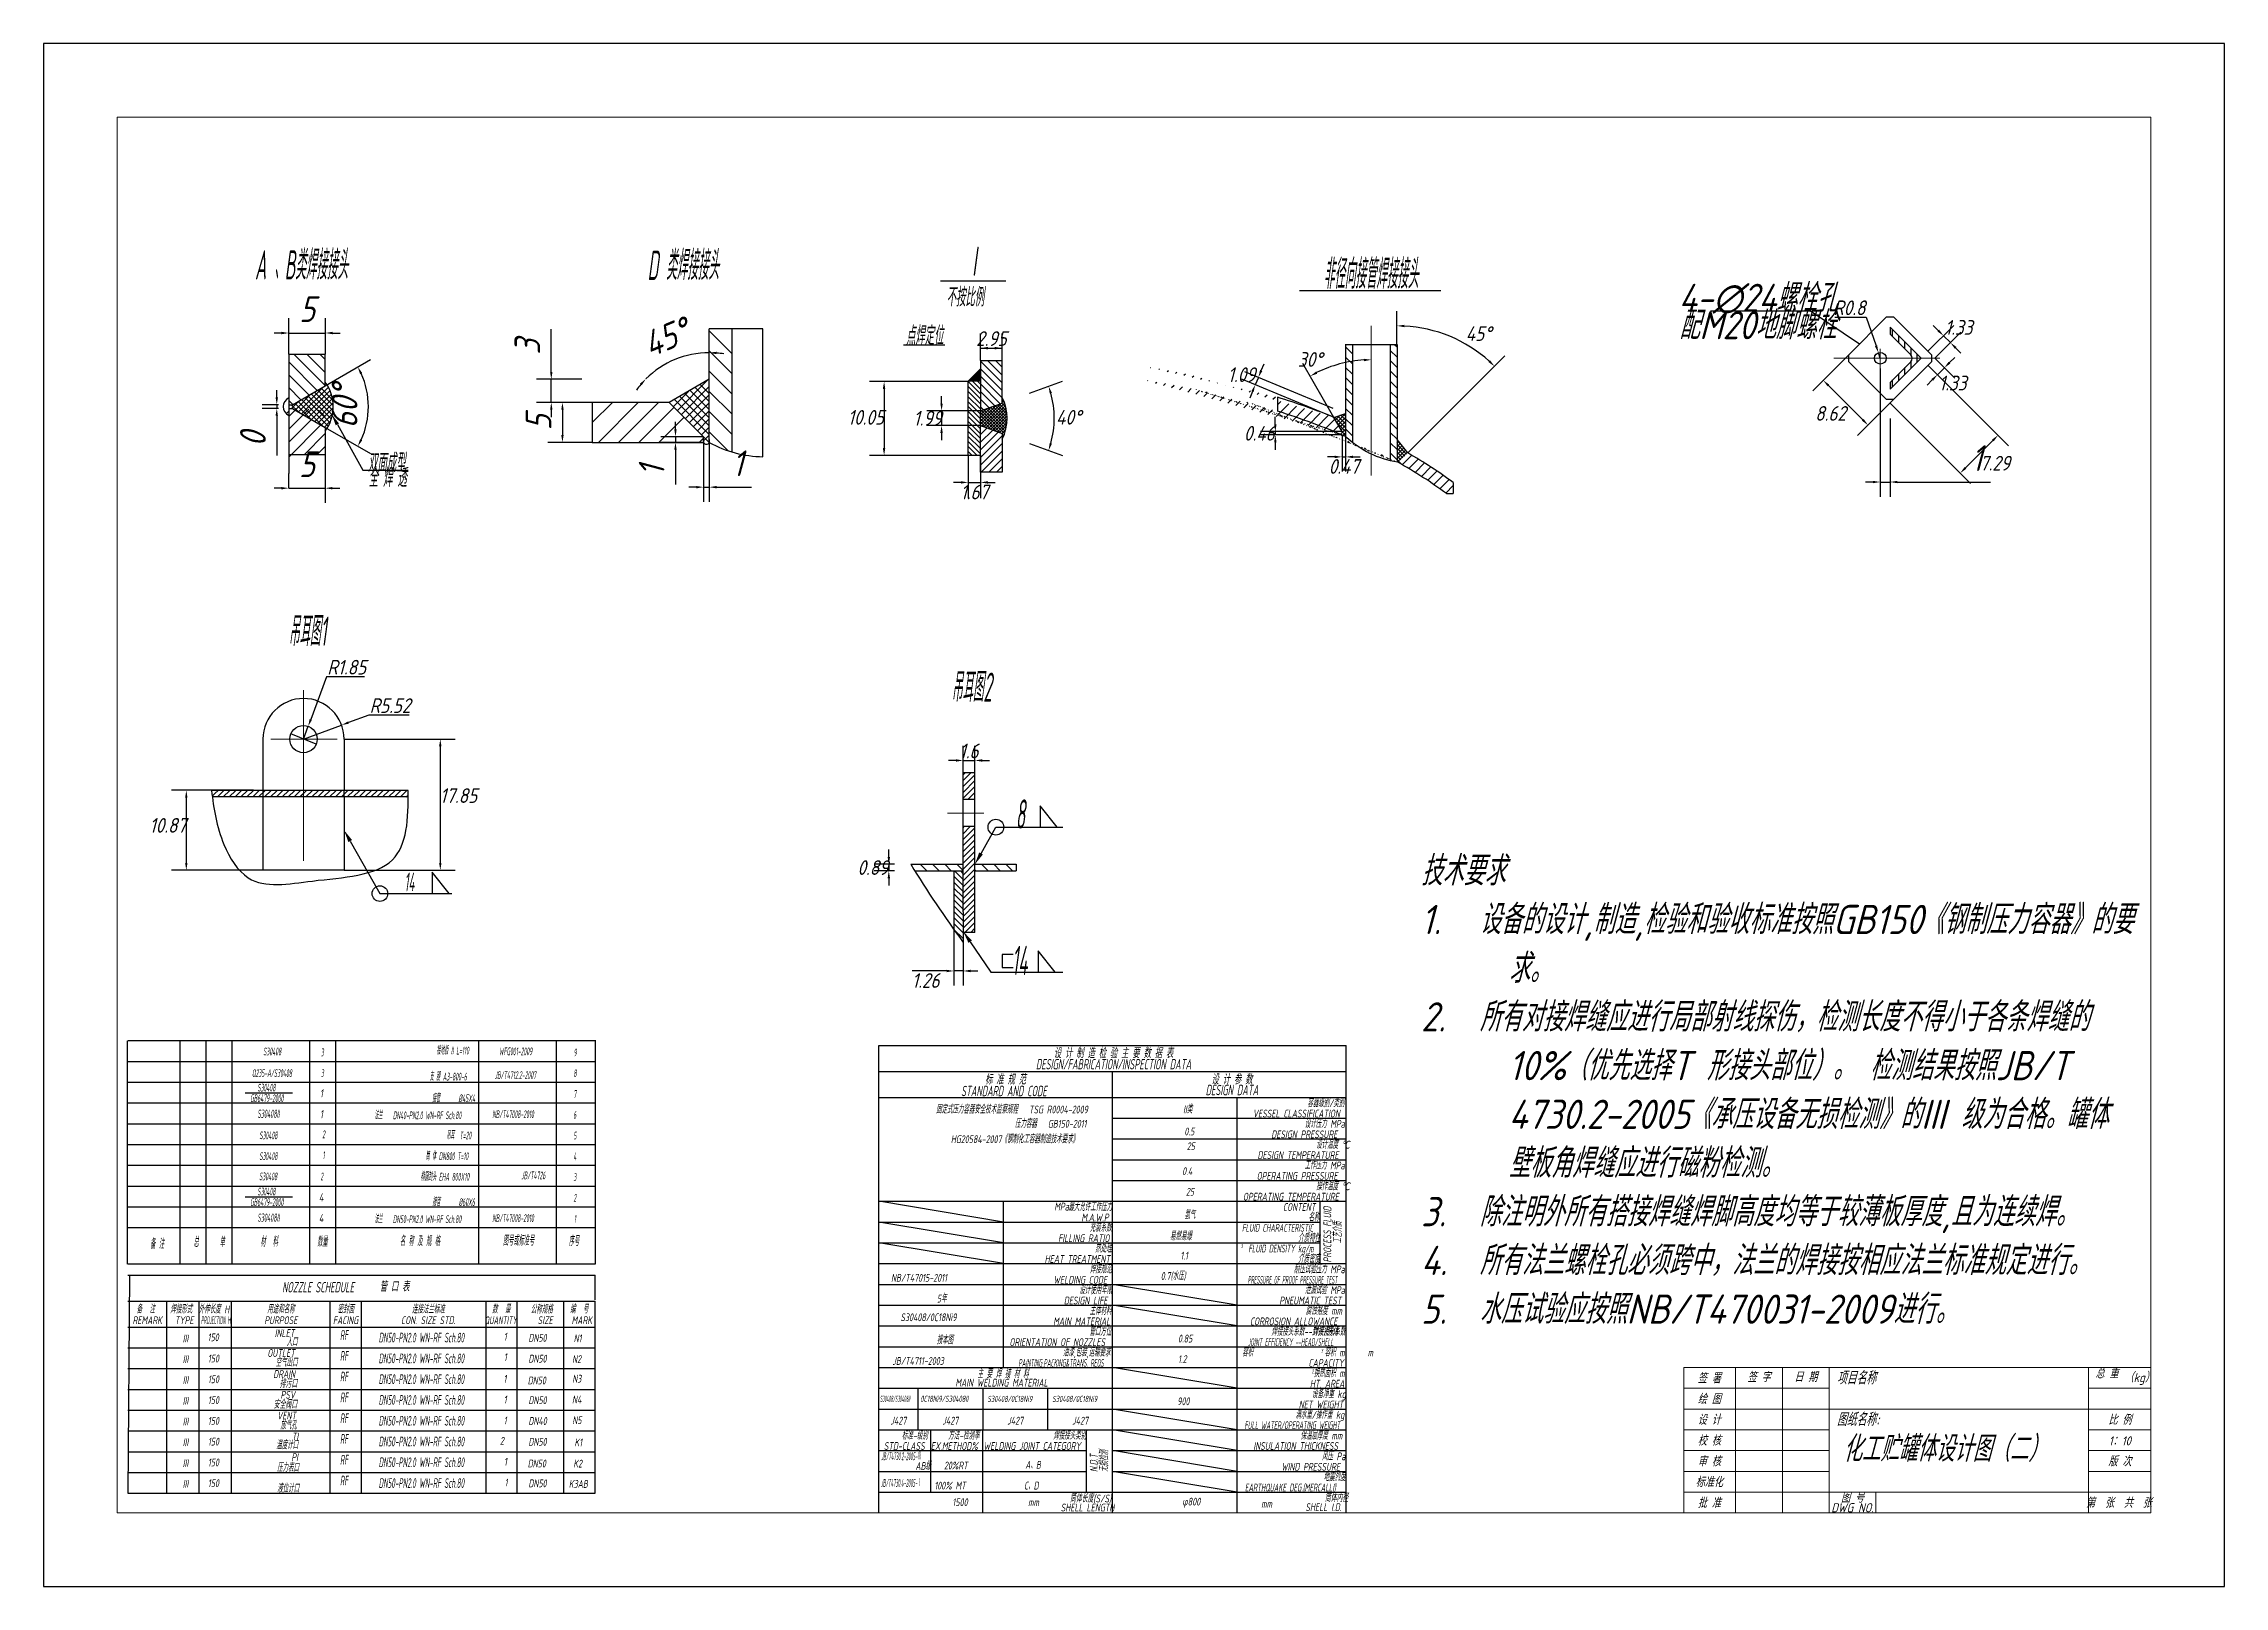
# Model space of a CAD drawing. Header units: millimetres. Extents: x 148 to 774, y 100 to 310.
# Drawn here: x 476.8 to 773.8, y 99.6 to 309.6 of the extents above; entities that cross this region are included whole.
import ezdxf
from ezdxf.enums import TextEntityAlignment as Align

# ---------------------------------------------------------------- set-up
doc = ezdxf.new("R2010")
doc.units = ezdxf.units.MM
doc.linetypes.add('CENTER', pattern=[50.8, 31.75, -6.35, 6.35, -6.35])
doc.layers.add('DIM', color=6, linetype='Continuous')
for name, color, linetype, lineweight in [('中心线', 1, 'CENTER', 15), ('文字', 3, 'Continuous', 15), ('粗实线', 2, 'Continuous', 30), ('设备', 130, 'Continuous', 30)]:
    doc.layers.add(name, color=color, linetype=linetype, lineweight=lineweight)
doc.styles.add('工程字', font='gbeitc.shx', dxfattribs={"height": 3.5, "bigfont": 'gbcbig.shx'})
doc.styles.add('机械', font='gbeitc.shx', dxfattribs={"bigfont": 'gbcbig.shx'})
doc.dimstyles.new('机械1', dxfattribs={"dimtxt": 3.5, "dimasz": 3, "dimexe": 2, "dimexo": 0, "dimgap": 0.3, "dimtad": 2, "dimtih": 1, "dimtoh": 1, "dimdsep": 46, "dimtxsty": '机械', "dimcen": 0, "dimclrd": 256, "dimclre": 256, "dimclrt": 256, "dimazin": 2, "dimtfac": 1, "dimtmove": 0, "dimatfit": 3, "dimfxl": 1, "dimlwd": -1, "dimlwe": -1, "dimarcsym": 0})
doc.dimstyles.new('机械标注', dxfattribs={"dimtxt": 3.5, "dimasz": 3, "dimexe": 2, "dimexo": 0, "dimgap": 1.5, "dimtad": 1, "dimdec": 0, "dimdsep": 46, "dimtxsty": '工程字', "dimcen": 2.5, "dimadec": 0, "dimazin": 0, "dimtfac": 1, "dimtdec": 0, "dimtmove": 0, "dimatfit": 3, "dimfxl": 1, "dimarcsym": 0})

msp = doc.modelspace()

# ---------------------------------------------------------------- texts
at = {"ltscale": 80, "style": '机械', "width": 0.5}
for s, height, p in [('S30408', 1.0606, (507.93, 172.395)), ('3', 1.061, (514.75, 172.28)), ('Q235-A/S30408', 1.06061, (507.901, 169.452)), ('3', 1.061, (514.75, 169.452)), ('S30408', 1.0606, (507.41, 160.985)), ('2', 1.061, (514.931, 161.126)), ('S30408', 1.0606, (507.41, 158.156)), ('1', 1.061, (514.931, 158.298)), ('S30408', 1.0606, (507.378, 155.398)), ('2', 1.061, (514.692, 155.398))]:
    msp.add_text(s, height=height, dxfattribs=at).set_placement(p, align=Align.MIDDLE)
for s, height, p in [('接地板 II L=110', 1.06061, (530.312, 172.519)), ('WFG001-2009', 1.06061, (538.812, 172.416)), ('支 腿 A3-800-6', 1.06061, (529.378, 168.976)), ('JB/T4712.2-2007', 1.06061, (538.215, 169.184)), ('吊耳  T=20', 1.0606, (531.661, 160.968)), ('筒 体 DN800 T=10', 1.06061, (528.827, 158.14)), ('椭圆封头 EHA 800X10', 1.06061, (528.145, 155.349)), ('JB/T4726', 1.0606, (541.85, 155.537))]:
    msp.add_text(s, height=height, dxfattribs=at).set_placement(p, align=Align.MIDDLE_LEFT)
for s, height, p in [('9', 1.061, (548.978, 171.733)), ('8', 1.061, (548.953, 168.905)), ('GB6479-2000', 1.06061, (504.936, 165.506)), ('S30408', 1.0606, (505.91, 166.946)), ('接管       %%C45X4', 1.06061, (529.728, 165.503)), ('7', 1.061, (548.953, 166.077)), ('S30408II', 1.1313, (505.908, 163.359)), ('法兰    DN40-PN2.0 WN-RF Sch.80', 1.06061, (521.867, 163.18)), ('NB/T47008-2010', 1.06061, (537.896, 163.327)), ('6', 1.061, (548.928, 163.249)), ('5', 1.061, (548.953, 160.42)), ('4', 1.061, (548.928, 157.592)), ('3', 1.061, (548.953, 154.764)), ('GB6479-2000', 1.06061, (504.936, 151.365)), ('S30408', 1.0606, (505.91, 152.804)), ('接管       %%c60X6', 1.06061, (529.753, 151.362)), ('2', 1.061, (548.953, 151.935)), ('S30408II', 1.1313, (505.908, 149.218)), ('法兰    DN50-PN2.0 WN-RF Sch.80', 1.06061, (521.867, 149.039)), ('NB/T47008-2010', 1.06061, (537.896, 149.185)), ('1', 1.061, (549.029, 149.107)), ('备 注', 1.4141, (491.306, 145.537)), ('总', 1.414, (497.221, 145.778)), ('单', 1.414, (500.762, 145.78)), ('材  料', 1.4141, (506.329, 145.837)), ('数量', 1.4141, (514.054, 145.831)), ('名 称 及 规 格', 1.4141, (525.324, 145.918)), ('图号或标准号', 1.4141, (539.364, 145.979)), ('序号', 1.4141, (548.315, 145.915))]:
    msp.add_text(s, height=height, dxfattribs=at).set_placement(p)
at = {"style": '机械'}
for s, height, width, p in [('设 计 制 造 检 验 主 要 数 据 表', 1.41414, 0.7, (622.494, 171.488)), ('标 准 规 范', 1.4141, 0.7, (607.791, 167.901)), ('标 准 规 范', 1.4141, 0.7, (607.791, 167.901)), ('DESIGN/FABRICATION/INSPECTION DATA', 1.41414, 0.7, (622.494, 169.957)), ('设 计 参 数', 1.4141, 0.7, (638.628, 167.91)), ('设 计 参 数', 1.4141, 0.7, (638.628, 167.91)), ('STANDARD AND CODE', 1.41414, 0.7, (607.576, 166.312)), ('STANDARD AND CODE', 1.41414, 0.7, (607.576, 166.312)), ('DESIGN DATA', 1.41414, 0.7, (638.628, 166.449)), ('DESIGN DATA', 1.41414, 0.7, (638.628, 166.449)), ('NOZZLE SCHEDULE', 1.41414, 0.7, (514.175, 139.602)), ('REMARK', 1.0606, 0.7, (490.908, 135.285)), ('TYPE', 1.0606, 0.7, (495.937, 135.282)), ('PROJECTION H', 1.06061, 0.4, (500.237, 135.285)), ('PURPOSE', 1.0606, 0.7, (509.104, 135.285)), ('FACING', 1.0606, 0.7, (517.92, 135.285)), ('CON. SIZE STD.', 1.06061, 0.7, (529.17, 135.285)), ('QUANTITY ', 1.0606, 0.62, (539.281, 135.278)), ('SIZE', 1.0606, 0.7, (545.11, 135.285)), ('MARK', 1.0606, 0.7, (550.092, 135.285))]:
    msp.add_text(s, height=height, dxfattribs=dict(at, width=width)).set_placement(p, align=Align.CENTER)
for s, height, width, p in [('1', 1.105, 0.7, (514.429, 166.138)), ('1', 1.105, 0.7, (514.429, 163.31)), ('  固定式压力容器安全技术监察规程   TSG R0004-2009', 1.06061, 0.7, (597.332, 163.97)), ('  固定式压力容器安全技术监察规程   TSG R0004-2009', 1.06061, 0.7, (597.332, 163.97)), ('II类', 1.0606, 0.7, (631.98, 163.995)), ('VESSEL CLASSIFICATION', 1.06061, 0.7, (641.475, 163.417)), ('VESSEL CLASSIFICATION', 1.06061, 0.7, (641.475, 163.417)), ('容器级别/类别             ', 1.06061, 0.7, (648.906, 164.839)), ('容器级别/类别             ', 1.06061, 0.7, (648.906, 164.839)), ('HG20584-2007《钢制化工容器制造技术要求》', 1.06061, 0.7, (600.348, 159.924)), ('  压力容器   GB150-2011', 1.06061, 0.7, (608.076, 162.026)), ('  压力容器   GB150-2011', 1.06061, 0.7, (608.076, 162.026)), ('DESIGN PRESSURE', 1.06061, 0.7, (643.985, 160.589)), ('DESIGN PRESSURE', 1.06061, 0.7, (643.985, 160.589)), ('设计压力 MPa', 1.0606, 0.7, (648.55, 162.01)), ('DESIGN TEMPERATURE', 1.06061, 0.7, (642.112, 157.761)), ('DESIGN TEMPERATURE', 1.06061, 0.7, (642.112, 157.761)), ('工作压力 MPa', 1.0606, 0.7, (648.527, 156.354)), ('设计温度 ℃', 1.0606, 0.7, (650.11, 159.182)), ('OPERATING PRESSURE', 1.06061, 0.7, (642.006, 154.932)), ('OPERATING PRESSURE', 1.06061, 0.7, (642.006, 154.932)), ('操作温度 ℃', 1.0606, 0.7, (650.116, 153.525)), ('4', 1.105, 0.7, (514.282, 151.997)), ('MPa', 1.0606, 0.7, (614.44, 150.754)), ('最大允许工作压力', 1.0606, 0.7, (616.351, 150.697)), ('最大允许工作压力', 1.0606, 0.7, (616.351, 150.697)), ('OPERATING TEMPERATURE', 1.06061, 0.7, (640.132, 152.104)), ('OPERATING TEMPERATURE', 1.06061, 0.7, (640.132, 152.104)), ('CONTENT', 1.0606, 0.7, (645.583, 150.697)), ('CONTENT', 1.0606, 0.7, (645.583, 150.697)), ('4', 1.105, 0.7, (514.282, 149.168)), ('M.A.W.P', 1.0606, 0.7, (618.127, 149.276)), ('M.A.W.P', 1.0606, 0.7, (618.127, 149.276)), ('充装系数', 1.0606, 0.7, (619.262, 147.869)), ('充装系数', 1.0606, 0.7, (619.262, 147.869)), ('FLUID CHARACTERISTIC', 1.06061, 0.6, (640, 147.869)), ('名称', 1.0606, 0.7, (649.056, 149.276)), ('名称', 1.0606, 0.7, (649.056, 149.276)), ('FILLING RATIO', 1.06061, 0.7, (614.96, 146.447)), ('FILLING RATIO', 1.06061, 0.7, (614.96, 146.447)), ('热处理', 1.0606, 0.7, (620.016, 145.041)), ('热处理', 1.0606, 0.7, (620.016, 145.041)), ('易燃易爆', 1.0606, 0.7, (630.189, 146.723)), ('3', 0.53, 0.7, (639.813, 145.634)), ('3', 0.53, 0.7, (639.813, 145.634)), ('FLUID DENSITY kg/m ', 1.06061, 0.6, (640.861, 145.041)), ('介质特性', 1.0606, 0.7, (647.653, 146.447)), ('介质特性', 1.0606, 0.7, (647.653, 146.447)), ('HEAT TREATMENT', 1.06061, 0.7, (613.122, 143.619)), ('HEAT TREATMENT', 1.06061, 0.7, (613.122, 143.619)), ('焊接规范', 1.0606, 0.7, (619.286, 142.212)), ('焊接规范', 1.0606, 0.7, (619.286, 142.212)), ('1.1', 1.0606, 0.7, (631.616, 144.08)), ('耐压试验压力 MPa', 1.0606, 0.7, (647.059, 142.212)), ('介质密度', 1.0606, 0.7, (647.636, 143.619)), ('介质密度', 1.0606, 0.7, (647.636, 143.619)), ('管 口 表', 1.4141, 0.7, (522.561, 139.718)), ('NB/T47015-2011', 1.06061, 0.7, (592.208, 141.056)), ('NB/T47015-2011', 1.06061, 0.7, (592.208, 141.056)), ('WELDING CODE', 1.06061, 0.7, (614.324, 140.791)), ('WELDING CODE', 1.06061, 0.7, (614.324, 140.791)), ('设计使用年限 ', 1.0606, 0.7, (617.842, 139.384)), ('设计使用年限 ', 1.0606, 0.7, (617.842, 139.384)), ('0.7(水压)', 1.0606, 0.7, (628.939, 141.309)), ('PRESSURE OF PROOF PRESSURE TEST ', 1.06061, 0.45, (640.791, 140.791)), ('泄漏试验 MPa', 1.0606, 0.7, (648.556, 139.384)), ('S30408/0C18Ni9', 1.06061, 0.7, (593.485, 135.688)), ('5年', 1.0606, 0.7, (598.46, 138.228)), ('DESIGN LIFE', 1.06061, 0.7, (615.738, 137.963)), ('DESIGN LIFE', 1.06061, 0.7, (615.738, 137.963)), ('主体材料', 1.0606, 0.7, (619.251, 136.556)), ('主体材料', 1.0606, 0.7, (619.251, 136.556)), ('PNEUMATIC TEST', 1.06061, 0.7, (645.081, 137.963)), ('PNEUMATIC TEST', 1.06061, 0.7, (645.081, 137.963)), ('腐蚀裕度 mm', 1.0606, 0.7, (648.68, 136.556)), ('III', 1.0606, 0.7, (495.736, 132.811)), ('150', 1.0606, 0.7, (499.13, 132.959)), ('INLET ', 1.0606, 0.7, (508.264, 133.542)), ('RF', 1.3258, 0.5, (517.168, 133.139)), (' DN50-PN2.0 WN-RF Sch.80', 1.32576, 0.5, (521.98, 132.787)), ('DN50', 1.0606, 0.7, (542.818, 132.881)), ('N1', 1.0606, 0.7, (548.984, 132.824)), ('按本图', 1.0606, 0.7, (598.427, 132.571)), ('按本图', 1.0606, 0.7, (598.427, 132.571)), ('MAIN MATERIAL', 1.06061, 0.7, (614.288, 135.134)), ('MAIN MATERIAL', 1.06061, 0.7, (614.288, 135.134)), ('管口方位', 1.0606, 0.7, (619.21, 133.727)), ('管口方位', 1.0606, 0.7, (619.21, 133.727)), ('0.85', 1.0606, 0.7, (631.293, 132.784)), ('CORROSION ALLOWANCE', 1.06061, 0.7, (641.086, 135.134)), ('CORROSION ALLOWANCE', 1.06061, 0.7, (641.086, 135.134)), ('焊接接头系数--封头/壳体', 1.06061, 0.7, (644.004, 133.727)), ('焊接接头系数', 1.0606, 0.7, (649.607, 133.727)), ('入口', 1.0606, 0.7, (509.866, 132.288)), ('ORIENTATION OF NOZZLES', 1.06061, 0.7, (608.328, 132.306)), ('ORIENTATION OF NOZZLES', 1.06061, 0.7, (608.328, 132.306)), ('JOINT EFFICIENCY --HEAD/SHELL ', 1.06061, 0.5, (640.805, 132.306))]:
    msp.add_text(s, height=height, dxfattribs=dict(at, width=width)).set_placement(p)
at = {"style": '机械', "width": 0.7}
for s, p in [('0.5', (632.834, 161.516)), ('25', (633.033, 159.501)), ('0.4', (632.544, 156.113)), ('25', (632.921, 153.302)), ('氢气', (632.895, 150.294))]:
    msp.add_text(s, height=1.0606, dxfattribs=at).set_placement(p, align=Align.MIDDLE)
for s, height, p in [('PROCESS FLUID', 1.06061, (652.159, 147.49)), ('PROCESS FLUID', 1.06061, (652.159, 147.49)), ('工艺介质', 1.0606, (653.604, 147.773)), ('工艺介质', 1.0606, (653.604, 147.773))]:
    msp.add_text(s, height=height, rotation=90, dxfattribs=at).set_placement(p, align=Align.CENTER)
for s, p in [('备  注', (489.445, 137.294)), ('焊接形式', (494.05, 137.291)), ('外伸长度 H', (497.92, 137.294)), ('用途和名称', (507.257, 137.294)), ('密封面', (516.834, 137.294)), ('连接法兰标准', (526.953, 137.294)), ('数  量', (537.871, 137.294)), ('公称规格', (543.147, 137.273)), ('编  号', (548.477, 137.294))]:
    msp.add_text(s, height=1.0606, dxfattribs=at).set_placement(p, align=Align.MIDDLE_LEFT)
at = {"color": 0, "style": '机械', "width": 0.75}
msp.add_text(' 1', height=1.0606, dxfattribs=at).set_placement((538.939, 133.052))
at = {"color": 7, "style": '机械'}
for s, height, width, p in [('III', 1.0606, 0.7, (495.736, 129.982)), ('150', 1.0606, 0.7, (499.168, 130.073)), ('OUTLET', 1.0606, 0.7, (507.268, 130.823)), ('空气出口', 1.0606, 0.7, (508.393, 129.514)), ('RF', 1.3258, 0.5, (517.168, 130.311)), (' DN50-PN2.0 WN-RF Sch.80', 1.32576, 0.5, (521.98, 129.958)), (' 1', 1.0606, 0.75, (538.956, 130.272)), ('DN50', 1.0606, 0.7, (542.818, 130.053)), ('N2', 1.0606, 0.7, (548.772, 129.995)), ('JB/T4711-2003', 1.06061, 0.7, (592.393, 129.743)), ('JB/T4711-2003', 1.06061, 0.7, (592.393, 129.743)), ('油漆,包装,运输要求', 1.0606, 0.7, (615.603, 130.899)), ('油漆,包装,运输要求', 1.0606, 0.7, (615.603, 130.899)), ('1.2', 1.0606, 0.7, (631.292, 129.995)), ('容积                               m', 1.06061, 0.7, (640.036, 130.899)), ('3', 0.53, 0.7, (650.743, 131.382)), ('3', 0.53, 0.7, (650.743, 131.382)), ('容积 m', 1.0606, 0.7, (651.26, 130.899)), ('III', 1.0606, 0.7, (495.736, 127.154)), ('150', 1.0606, 0.7, (499.168, 127.245)), ('DRAIN', 1.0606, 0.7, (508.064, 127.962)), ('排污口', 1.0606, 0.75, (508.929, 126.631)), ('RF', 1.3258, 0.5, (517.168, 127.482)), (' DN50-PN2.0 WN-RF Sch.80', 1.32576, 0.5, (521.98, 127.13)), (' 1', 1.0606, 0.75, (538.903, 127.307)), ('DN50', 1.0606, 0.7, (542.719, 127.086)), ('N3', 1.0606, 0.7, (548.795, 127.329)), ('PAINTING,PACKING&TRANS. REQS', 1.06061, 0.5, (609.557, 129.478)), ('CAPACITY', 1.0606, 0.7, (649.062, 129.478)), ('CAPACITY', 1.0606, 0.7, (649.062, 129.478)), ('HT. AREA', 1.0606, 0.7, (649.253, 126.649)), ('HT. AREA', 1.0606, 0.7, (649.253, 126.649)), ('2', 0.53, 0.7, (649.502, 128.602)), ('2', 0.53, 0.7, (649.502, 128.602)), ('换热面积 m', 1.0606, 0.7, (649.775, 128.071)), ('III', 1.0606, 0.7, (495.736, 124.326)), ('150', 1.0606, 0.7, (499.168, 124.417)), ('安全阀口', 1.0606, 0.75, (508.114, 123.803)), ('PSV', 1.0606, 0.7, (509.054, 125.134)), ('RF', 1.3258, 0.5, (517.168, 124.654)), (' DN50-PN2.0 WN-RF Sch.80', 1.32576, 0.5, (521.98, 124.302)), (' 1', 1.0606, 0.75, (538.931, 124.479)), ('DN50', 1.0606, 0.7, (542.818, 124.396)), ('N4', 1.0606, 0.7, (548.76, 124.5)), ('S30408/S30408II', 0.84848, 0.45, (590.7, 124.698)), ('0C18Ni9/S30408II', 0.84848, 0.7, (596.212, 124.7)), ('S30408/0C18Ni9', 0.84848, 0.7, (605.32, 124.681)), ('S30408/0C18Ni9', 0.84848, 0.7, (614.158, 124.681)), ('900', 1.0606, 0.7, (631.18, 124.251)), ('NET WEIGHT', 1.0606, 0.7, (647.733, 123.821)), ('设备净重 kg', 1.0606, 0.7, (649.54, 125.243)), ('III', 1.0606, 0.7, (495.736, 121.498)), ('150', 1.0606, 0.7, (499.168, 121.588)), ('VENT', 1.0606, 0.7, (508.595, 122.306)), ('放气孔', 1.0606, 0.7, (509.036, 120.975)), ('RF', 1.3258, 0.5, (517.168, 121.826)), (' DN50-PN2.0 WN-RF Sch.80', 1.32576, 0.5, (521.98, 121.474)), (' 1', 1.0606, 0.75, (538.931, 121.651)), ('DN40', 1.0606, 0.7, (542.818, 121.568)), ('N5', 1.0606, 0.7, (548.795, 121.672)), ('FULL WATER/OPERATING WEIGHT', 1.06061, 0.55, (640.335, 120.993)), ('满水重/操作重 kg', 1.0606, 0.7, (647.271, 122.414)), ('III', 1.0606, 0.7, (495.736, 118.669)), ('150', 1.0606, 0.7, (499.168, 118.76)), ('温度计口', 1.0606, 0.7, (508.47, 118.275)), ('TI', 1.0606, 0.7, (510.6, 119.461)), ('RF', 1.3258, 0.5, (517.168, 118.997)), (' DN50-PN2.0 WN-RF Sch.80', 1.32576, 0.5, (521.98, 118.645)), ('2', 1.061, 0.75, (538.936, 118.871)), ('DN50', 1.0606, 0.7, (542.818, 118.74)), ('K1', 1.0606, 0.7, (549.088, 118.652)), ('STD-CLASS', 1.0606, 0.7, (591.223, 118.165)), ('标准-级别', 1.0606, 0.7, (593.683, 119.586)), ('EX.METHOD%%%', 1.06061, 0.7, (597.622, 118.165)), ('方法-检测率', 1.0606, 0.7, (599.994, 119.586)), ('WELDING JOINT CATEGORY', 1.06061, 0.7, (604.829, 118.165)), ('焊接接头类别', 1.0606, 0.7, (614.306, 119.586)), ('INSULATION THICKNESS', 1.06061, 0.7, (641.546, 118.165)), ('保温层厚度 mm', 1.0606, 0.7, (647.972, 119.586)), ('III', 1.0606, 0.7, (495.736, 115.841)), ('150', 1.0606, 0.7, (499.168, 115.932)), ('压力表口 ', 1.0606, 0.7, (508.589, 115.198)), ('PI', 1.0606, 0.7, (510.529, 116.646)), ('RF', 1.3258, 0.5, (517.168, 116.169)), (' DN50-PN2.0 WN-RF Sch.80', 1.32576, 0.5, (521.98, 115.817)), (' 1', 1.0606, 0.75, (538.971, 116.027)), ('DN50', 1.0606, 0.7, (542.719, 115.773)), ('K2', 1.0606, 0.7, (548.933, 115.769)), ('JB/T4730.2-2005-Ⅲ', 1.06061, 0.4, (590.866, 116.768)), ('AB级', 1.0606, 0.7, (595.526, 115.445)), ('20%%%RT', 1.0606, 0.7, (599.413, 115.505)), ('A、B', 1.0606, 0.7, (610.487, 115.601)), ('WIND PRESSURE', 1.06061, 0.7, (645.329, 115.336)), ('风压 Pa', 1.0606, 0.7, (650.889, 116.758)), ('III', 1.0606, 0.7, (495.736, 113.013)), ('150', 1.0606, 0.7, (499.168, 113.104)), ('液位计口', 1.0606, 0.7, (508.607, 112.369)), ('RF', 1.3258, 0.5, (517.168, 113.341)), (' DN50-PN2.0 WN-RF Sch.80', 1.32576, 0.5, (521.98, 112.989)), (' 1', 1.0606, 0.75, (539.055, 113.198)), ('DN50', 1.0606, 0.7, (542.818, 113.083)), ('K3AB', 1.0606, 0.7, (548.32, 113.002)), ('JB/T4730.4-2005-Ⅰ', 1.06061, 0.4, (590.827, 113.133)), ('100%%% MT', 1.0606, 0.7, (598.111, 112.773)), ('C、D', 1.0606, 0.7, (610.311, 112.773)), ('EARTHQUAKE DEG.(MERCALLI)', 1.06061, 0.6, (640.403, 112.508)), ('地震烈度', 1.0606, 0.7, (651.116, 113.929))]:
    msp.add_text(s, height=height, dxfattribs=dict(at, width=width)).set_placement(p)
at = {"color": 7, "style": '机械', "width": 0.7}
for s, height, p in [('MAIN WELDING MATERIAL', 1.06061, (607.263, 126.787)), ('MAIN WELDING MATERIAL', 1.06061, (607.263, 126.787)), ('主 要 焊 接 材 料', 1.06061, (607.463, 127.967)), ('主 要 焊 接 材 料', 1.06061, (607.463, 127.967)), ('J427', 1.0606, (593.211, 121.616)), ('J427', 1.0606, (600.282, 121.616)), ('J427', 1.0606, (609.12, 121.616)), ('J427', 1.0606, (617.959, 121.616))]:
    msp.add_text(s, height=height, dxfattribs=at).set_placement(p, align=Align.CENTER)
for s, p in [('N.D.T', (620.341, 116.379)), ('无损检测', (621.778, 116.662))]:
    msp.add_text(s, height=1.0606, rotation=90, dxfattribs=at).set_placement(p, align=Align.CENTER)
at = {"color": 7, "style": '机械'}
for s, height, width, p in [('1500', 1.0606, 0.75, (601.591, 111.039)), ('mm', 1.0606, 0.7, (611.615, 111.05)), ('SHELL LENGTH', 1.06061, 0.7, (618.969, 110.319)), ('筒体长度(S/S)', 1.0606, 0.75, (619.386, 111.644)), ('φ800', 1.0606, 0.75, (633.084, 110.965)), ('mm', 1.0606, 0.7, (643.361, 110.823)), ('SHELL I.D.', 1.0606, 0.7, (651.093, 110.37)), ('筒体内径', 1.0606, 0.75, (652.863, 111.75))]:
    msp.add_text(s, height=height, dxfattribs=dict(at, width=width)).set_placement(p, align=Align.MIDDLE)
at = {"insert": (664.381, 198.989), "char_height": 3.977273, "width": 95.42775, "attachment_point": 1, "style": '机械'}
msp.add_mtext('技术要求 \\P\\pxi-3,l3,t2;1.^I设备的设计,制造,检验和验收标准按照GB150《钢制压力容器》的要求。 \\P2.^I所有对接焊缝应进行局部射线探伤，检测长度不得小于各条焊缝的10%（优先选择T 形接头部位）。 检测结果按照JB/T 4730.2-2005《承压设备无损检测》的III 级为合格。罐体壁板角焊缝应进行磁粉检测。 \\P3.^I除注明外所有搭接焊缝焊脚高度均等于较薄板厚度,且为连续焊。 \\P4.^I所有法兰螺栓孔必须跨中，法兰的焊接按相应法兰标准规定进行。\\P5.^I水压试验应按照NB/T470031-2009进行。', dxfattribs=at)
at = {"layer": 'DIM', "style": '机械', "width": 0.5}
for s, height, p in [('A 、B类焊接接头', 3.9773, (511.904, 279.67)), ('D 类焊接接头', 3.9773, (563.89, 279.614)), ('I', 3.977, (603.535, 279.978)), ('非径向接管焊接接头', 3.9773, (657.558, 278.443)), ('吊耳图1', 3.9773, (512.751, 229.704)), ('吊耳图2', 3.9773, (603.196, 222.089))]:
    msp.add_text(s, height=height, dxfattribs=at).set_placement(p, align=Align.MIDDLE)
for s, height, p in [('不按比例', 2.5455, (599.777, 275.087)), ('点焊定位', 2.5455, (594.241, 269.85)), ('双面成型', 2.5455, (520.977, 252.529)), ('全 焊 透', 2.5455, (521.053, 250.506)), ('8', 3.977, (609.179, 204.727)), ('14', 2.5455, (525.933, 195.482)), ('14', 3.9773, (608.657, 184.789))]:
    msp.add_text(s, height=height, dxfattribs=at).set_placement(p, align=Align.MIDDLE_LEFT)
at = {"layer": 'DIM', "char_height": 3.8182, "attachment_point": 5, "style": '机械'}
for s, insert in [('4-∅24螺栓孔', (710.246, 274.87)), ('配M20地脚螺栓', (710.214, 271.266))]:
    msp.add_mtext(s, dxfattribs=dict(at, insert=insert))
at = {"layer": '文字', "color": 7, "style": '机械'}
for s, p in [('签 署', (703.631, 128.011)), ('签 字', (710.409, 128.163)), ('日 期', (716.773, 128.163)), ('总 重', (757.783, 128.682)), ('（kg）', (762.194, 127.975)), ('绘 图', (703.631, 125.183)), ('设 计', (703.631, 122.354)), ('比 例', (759.551, 122.356)), ('校 核', (703.631, 119.526)), ('1：10', (759.551, 119.395)), ('审 核', (703.631, 116.698)), ('版 次', (759.551, 116.699)), ('标准化', (703.631, 113.869)), ('批 准', (703.631, 111.041)), ('DWG NO.', (723.137, 110.298)), ('图 号', (723.137, 111.713)), ('第  张  共  张', (759.416, 111.062))]:
    msp.add_text(s, height=1.2374, dxfattribs=at).set_placement(p, align=Align.MIDDLE)
for s, p in [('项目名称', (721.016, 127.975)), ('图纸名称:', (721.016, 122.319))]:
    msp.add_text(s, height=1.7677, dxfattribs=at).set_placement(p, align=Align.MIDDLE_LEFT)
msp.add_text('化工贮罐体设计图（二）', height=3.5, dxfattribs=at).set_placement((721.849, 116.582))

# ---------------------------------------------------------------- blocks, each defined once
blk = doc.blocks.new('*D8')
at = {"layer": 'Defpoints', "color": 0, "transparency": 16777216}
for p in [(726.93, 265.38), (728.26, 258.57), (726.93, 249.92)]:
    blk.add_point(p, dxfattribs=at)
at = {"layer": 'DIM', "color": 0, "transparency": 16777216}
for p, q in [((726.93, 265.38), (726.93, 247.92)), ((728.26, 258.57), (728.26, 247.92)), ((725.93, 249.92), (724.93, 249.92)), ((726.93, 249.92), (728.26, 249.92)), ((729.26, 249.92), (741.92, 249.92))]:
    blk.add_line(p, q, dxfattribs=at)
for points in [[(725.93, 250.08), (725.93, 249.75), (726.93, 249.92)], [(729.26, 250.08), (729.26, 249.75), (728.26, 249.92)]]:
    blk.add_solid(points, dxfattribs=at)
at = {"layer": 'DIM', "transparency": 16777216, "insert": (740.06, 253.17), "char_height": 3.5, "attachment_point": 5, "style": '工程字'}
blk.add_mtext('1', dxfattribs=at)
blk = doc.blocks.new('*D14')
at = {"layer": 'Defpoints', "color": 0, "transparency": 16777216}
for p in [(567.44, 270.79), (557.56, 265.21), (564.28, 267.11), (562.01, 260.75), (567.45, 255.31)]:
    blk.add_point(p, dxfattribs=at)
at = {"layer": 'DIM', "color": 0, "lineweight": -2, "transparency": 16777216}
for start, end in [(90.0474, 134.9745), (80.6609, 85.3542), (139.6678, 144.361)]:
    blk.add_arc((567.45, 255.31), 12.21, start, end, dxfattribs=at)
at = {"layer": 'DIM', "color": 0, "transparency": 16777216}
for points in [[(568.43, 267.32), (568.45, 267.65), (567.44, 267.52)], [(558.02, 263.33), (558.26, 263.1), (558.82, 263.95)]]:
    blk.add_solid(points, dxfattribs=at)
at = {"layer": 'DIM', "color": 0, "transparency": 16777216, "insert": (561.53, 269.59), "char_height": 3.5, "attachment_point": 5, "rotation": 22.511, "style": '工程字'}
blk.add_mtext('45°', dxfattribs=at)
blk = doc.blocks.new('*D5')
at = {"layer": 'Defpoints', "color": 0, "transparency": 16777216}
for p in [(545.93, 263.9), (550.1, 263.9), (549.77, 260.75)]:
    blk.add_point(p, dxfattribs=at)
at = {"layer": 'DIM', "color": 0, "lineweight": -2, "transparency": 16777216}
for p, q in [((545.93, 264.9), (545.93, 270.72)), ((550.1, 263.9), (543.93, 263.9)), ((545.93, 260.75), (545.93, 263.9)), ((549.77, 260.75), (543.93, 260.75)), ((545.93, 259.75), (545.93, 258.75))]:
    blk.add_line(p, q, dxfattribs=at)
at = {"layer": 'DIM', "color": 0, "transparency": 16777216}
for points in [[(545.77, 264.9), (546.1, 264.9), (545.93, 263.9)], [(545.77, 259.75), (546.1, 259.75), (545.93, 260.75)]]:
    blk.add_solid(points, dxfattribs=at)
at = {"layer": 'DIM', "color": 0, "transparency": 16777216, "insert": (542.68, 268.31), "char_height": 3.5, "attachment_point": 5, "rotation": 90, "style": '工程字'}
blk.add_mtext('3', dxfattribs=at)
blk = doc.blocks.new('*D9')
at = {"layer": 'Defpoints', "color": 0, "transparency": 16777216}
for p in [(551.5, 260.75), (547.45, 255.31), (551.5, 255.31)]:
    blk.add_point(p, dxfattribs=at)
at = {"layer": 'DIM', "color": 0, "lineweight": -2, "transparency": 16777216}
for p, q in [((551.5, 260.75), (545.45, 260.75)), ((547.45, 259.75), (547.45, 256.31)), ((551.5, 255.31), (545.45, 255.31))]:
    blk.add_line(p, q, dxfattribs=at)
at = {"layer": 'DIM', "color": 0, "transparency": 16777216}
for points in [[(547.29, 259.75), (547.62, 259.75), (547.45, 260.75)], [(547.29, 256.31), (547.62, 256.31), (547.45, 255.31)]]:
    blk.add_solid(points, dxfattribs=at)
at = {"layer": 'DIM', "color": 0, "transparency": 16777216, "insert": (544.2, 258.03), "char_height": 3.5, "attachment_point": 5, "rotation": 90, "style": '工程字'}
blk.add_mtext('5', dxfattribs=at)
blk = doc.blocks.new('*D10')
at = {"layer": 'Defpoints', "color": 0, "transparency": 16777216}
for p in [(566.67, 256.09), (562.85, 255.31), (566.45, 255.31)]:
    blk.add_point(p, dxfattribs=at)
at = {"layer": 'DIM', "color": 0, "lineweight": -2, "transparency": 16777216}
for p, q in [((566.67, 256.09), (560.85, 256.09)), ((562.85, 257.09), (562.85, 258.09)), ((562.85, 256.09), (562.85, 255.31)), ((566.45, 255.31), (560.85, 255.31)), ((562.85, 254.31), (562.85, 249.58))]:
    blk.add_line(p, q, dxfattribs=at)
at = {"layer": 'DIM', "color": 0, "transparency": 16777216}
for points in [[(562.68, 257.09), (563.01, 257.09), (562.85, 256.09)], [(562.68, 254.31), (563.01, 254.31), (562.85, 255.31)]]:
    blk.add_solid(points, dxfattribs=at)
at = {"layer": 'DIM', "color": 0, "transparency": 16777216, "insert": (559.6, 251.44), "char_height": 3.5, "attachment_point": 5, "rotation": 90, "style": '工程字'}
blk.add_mtext('1', dxfattribs=at)
blk = doc.blocks.new('*D11')
at = {"layer": 'Defpoints', "color": 0, "transparency": 16777216}
for p in [(566.67, 255.7), (567.45, 255.7), (567.45, 249.22)]:
    blk.add_point(p, dxfattribs=at)
at = {"layer": 'DIM', "color": 0, "lineweight": -2, "transparency": 16777216}
for p, q in [((566.67, 255.7), (566.67, 247.22)), ((567.45, 255.7), (567.45, 247.22)), ((565.67, 249.22), (564.67, 249.22)), ((566.67, 249.22), (567.45, 249.22)), ((568.45, 249.22), (573.18, 249.22))]:
    blk.add_line(p, q, dxfattribs=at)
at = {"layer": 'DIM', "color": 0, "transparency": 16777216}
for points in [[(565.67, 249.38), (565.67, 249.05), (566.67, 249.22)], [(568.45, 249.38), (568.45, 249.05), (567.45, 249.22)]]:
    blk.add_solid(points, dxfattribs=at)
at = {"layer": 'DIM', "color": 0, "transparency": 16777216, "insert": (571.31, 252.47), "char_height": 3.5, "attachment_point": 5, "style": '工程字'}
blk.add_mtext('1', dxfattribs=at)
blk = doc.blocks.new('*D12')
at = {"layer": 'Defpoints', "color": 0, "transparency": 16777216}
for p in [(510.17, 267.32), (515.17, 270.2), (515.17, 267.32)]:
    blk.add_point(p, dxfattribs=at)
at = {"layer": 'DIM', "color": 0, "lineweight": -2, "transparency": 16777216}
for p, q in [((510.17, 267.32), (510.17, 272.2)), ((515.17, 267.32), (515.17, 272.2)), ((509.17, 270.2), (508.17, 270.2)), ((510.17, 270.2), (515.17, 270.2)), ((516.17, 270.2), (517.17, 270.2))]:
    blk.add_line(p, q, dxfattribs=at)
at = {"layer": 'DIM', "color": 0, "transparency": 16777216}
for points in [[(509.17, 270.37), (509.17, 270.03), (510.17, 270.2)], [(516.17, 270.37), (516.17, 270.03), (515.17, 270.2)]]:
    blk.add_solid(points, dxfattribs=at)
at = {"layer": 'DIM', "color": 0, "transparency": 16777216, "insert": (512.67, 273.45), "char_height": 3.5, "attachment_point": 5, "style": '工程字'}
blk.add_mtext('5', dxfattribs=at)
blk = doc.blocks.new('*D13')
at = {"layer": 'Defpoints', "color": 0, "transparency": 16777216}
for p in [(515.13, 263.01), (510.67, 260.43), (510.67, 259.93), (515.13, 257.36), (520.86, 258.31)]:
    blk.add_point(p, dxfattribs=at)
at = {"layer": 'DIM', "color": 0, "lineweight": -2, "transparency": 16777216}
for p, q in [((515.13, 263.01), (521.32, 266.58)), ((515.13, 257.36), (521.32, 253.79))]:
    blk.add_line(p, q, dxfattribs=at)
blk.add_arc((510.24, 260.18), 10.79, 335.3122, 24.6878, dxfattribs=at)
at = {"layer": 'DIM', "color": 0, "transparency": 16777216}
for points in [[(519.89, 264.61), (520.19, 264.76), (519.58, 265.58)], [(520.19, 255.6), (519.89, 255.75), (519.58, 254.79)]]:
    blk.add_solid(points, dxfattribs=at)
at = {"layer": 'DIM', "color": 0, "transparency": 16777216, "insert": (517.78, 260.18), "char_height": 3.5, "attachment_point": 5, "rotation": 90, "style": '工程字'}
blk.add_mtext('60°', dxfattribs=at)
blk = doc.blocks.new('*D6')
at = {"layer": 'Defpoints', "color": 0, "transparency": 16777216}
for p in [(515.13, 253.63), (510.17, 249.08), (515.13, 249.08)]:
    blk.add_point(p, dxfattribs=at)
at = {"layer": 'DIM', "color": 0, "lineweight": -2, "transparency": 16777216}
for p, q in [((515.13, 253.63), (515.13, 247.08)), ((510.17, 249.08), (510.17, 251.08)), ((509.17, 249.08), (508.17, 249.08)), ((510.17, 249.08), (515.13, 249.08)), ((516.13, 249.08), (517.13, 249.08))]:
    blk.add_line(p, q, dxfattribs=at)
at = {"layer": 'DIM', "color": 0, "transparency": 16777216}
for points in [[(509.17, 249.24), (509.17, 248.91), (510.17, 249.08)], [(516.13, 249.24), (516.13, 248.91), (515.13, 249.08)]]:
    blk.add_solid(points, dxfattribs=at)
at = {"layer": 'DIM', "color": 0, "transparency": 16777216, "insert": (512.65, 252.33), "char_height": 3.5, "attachment_point": 5, "style": '工程字'}
blk.add_mtext('5', dxfattribs=at)
blk = doc.blocks.new('*D7')
at = {"layer": 'Defpoints', "color": 0, "transparency": 16777216}
for p in [(508.55, 259.93), (508.78, 260.43), (508.78, 259.93)]:
    blk.add_point(p, dxfattribs=at)
at = {"layer": 'DIM', "color": 0, "lineweight": -2, "transparency": 16777216}
for p, q in [((508.55, 261.43), (508.55, 262.43)), ((508.78, 260.43), (506.55, 260.43)), ((508.78, 259.93), (506.55, 259.93)), ((508.55, 260.43), (508.55, 259.93)), ((508.55, 258.93), (508.55, 253.55))]:
    blk.add_line(p, q, dxfattribs=at)
at = {"layer": 'DIM', "color": 0, "transparency": 16777216}
for points in [[(508.38, 261.43), (508.71, 261.43), (508.55, 260.43)], [(508.38, 258.93), (508.71, 258.93), (508.55, 259.93)]]:
    blk.add_solid(points, dxfattribs=at)
at = {"layer": 'DIM', "color": 0, "transparency": 16777216, "insert": (505.3, 255.74), "char_height": 3.5, "attachment_point": 5, "rotation": 90, "style": '工程字'}
blk.add_mtext('0', dxfattribs=at)
blk = doc.blocks.new('*D30')
at = {"layer": 'Defpoints', "color": 0, "transparency": 16777216}
for p in [(611.06, 262.02), (607.34, 260.67), (607.34, 256.53), (614.34, 257.11), (611.06, 255.17)]:
    blk.add_point(p, dxfattribs=at)
at = {"layer": 'DIM', "transparency": 16777216}
for p, q in [((611.06, 262.02), (615.54, 263.65)), ((611.06, 255.17), (615.54, 253.54))]:
    blk.add_line(p, q, dxfattribs=at)
blk.add_arc((601.65, 258.6), 12.78, 344.4848, 15.5152, dxfattribs=at)
for points in [[(613.81, 261.97), (614.12, 262.07), (613.66, 262.97)], [(614.12, 255.13), (613.81, 255.23), (613.66, 254.23)]]:
    blk.add_solid(points, dxfattribs=at)
at = {"layer": 'DIM', "transparency": 16777216, "insert": (616.37, 258.73), "char_height": 2, "attachment_point": 5, "style": '机械'}
blk.add_mtext('40°', dxfattribs=at)
blk = doc.blocks.new('*D31')
at = {"layer": 'Defpoints', "color": 0, "transparency": 16777216}
for p in [(607.34, 268.14), (604.39, 266.47), (607.34, 266.48)]:
    blk.add_point(p, dxfattribs=at)
at = {"layer": 'DIM', "transparency": 16777216}
for p, q in [((604.39, 266.47), (604.39, 270.14)), ((605.39, 268.14), (606.34, 268.14)), ((607.34, 266.48), (607.34, 270.14))]:
    blk.add_line(p, q, dxfattribs=at)
for points in [[(605.39, 268.31), (605.39, 267.97), (604.39, 268.14)], [(606.34, 268.31), (606.34, 267.97), (607.34, 268.14)]]:
    blk.add_solid(points, dxfattribs=at)
at = {"layer": 'DIM', "transparency": 16777216, "insert": (605.87, 269.44), "char_height": 2, "attachment_point": 5, "style": '机械'}
blk.add_mtext('2.95', dxfattribs=at)
blk = doc.blocks.new('*D32')
at = {"layer": 'Defpoints', "color": 0, "transparency": 16777216}
for p in [(604.39, 259.6), (599.09, 257.6), (604.39, 257.6)]:
    blk.add_point(p, dxfattribs=at)
at = {"layer": 'DIM', "transparency": 16777216}
for p, q in [((599.09, 260.6), (599.09, 261.6)), ((604.39, 259.6), (597.09, 259.6)), ((599.09, 259.6), (599.09, 257.6)), ((604.39, 257.6), (597.09, 257.6)), ((599.09, 256.6), (599.09, 255.6))]:
    blk.add_line(p, q, dxfattribs=at)
for points in [[(598.92, 260.6), (599.25, 260.6), (599.09, 259.6)], [(598.92, 256.6), (599.25, 256.6), (599.09, 257.6)]]:
    blk.add_solid(points, dxfattribs=at)
at = {"layer": 'DIM', "transparency": 16777216, "insert": (597.18, 258.6), "char_height": 2, "attachment_point": 5, "style": '机械'}
blk.add_mtext('1.99', dxfattribs=at)
blk = doc.blocks.new('*D33')
at = {"layer": 'Defpoints', "color": 0, "transparency": 16777216}
for p in [(602.72, 263.59), (591.26, 253.54), (602.72, 253.54)]:
    blk.add_point(p, dxfattribs=at)
at = {"layer": 'DIM', "transparency": 16777216}
for p, q in [((602.72, 263.59), (589.26, 263.59)), ((591.26, 262.59), (591.26, 254.54)), ((602.72, 253.54), (589.26, 253.54))]:
    blk.add_line(p, q, dxfattribs=at)
for points in [[(591.09, 262.59), (591.42, 262.59), (591.26, 263.59)], [(591.09, 254.54), (591.42, 254.54), (591.26, 253.54)]]:
    blk.add_solid(points, dxfattribs=at)
at = {"layer": 'DIM', "transparency": 16777216, "insert": (588.77, 258.72), "char_height": 2, "attachment_point": 5, "style": '机械'}
blk.add_mtext('10.05', dxfattribs=at)
blk = doc.blocks.new('*D34')
at = {"layer": 'Defpoints', "color": 0, "transparency": 16777216}
for p in [(665.97, 270.54), (661.11, 268.62), (661.11, 252.68), (661.58, 252.87), (662.58, 253.88)]:
    blk.add_point(p, dxfattribs=at)
at = {"layer": 'DIM', "transparency": 16777216}
for p, q in [((661.11, 268.62), (661.11, 273.18)), ((662.58, 253.88), (675.8, 267.1))]:
    blk.add_line(p, q, dxfattribs=at)
blk.add_arc((661.11, 252.4), 18.78, 48.0518, 86.9482, dxfattribs=at)
for points in [[(662.11, 270.99), (662.12, 271.32), (661.11, 271.18)], [(673.78, 266.49), (673.55, 266.25), (674.39, 265.68)]]:
    blk.add_solid(points, dxfattribs=at)
at = {"layer": 'DIM', "transparency": 16777216, "insert": (672.21, 270.12), "char_height": 2, "attachment_point": 5, "style": '机械'}
blk.add_mtext('45°', dxfattribs=at)
blk = doc.blocks.new('*D35')
at = {"layer": 'Defpoints', "color": 0, "transparency": 16777216}
for p in [(657.61, 271.17), (654.72, 266.3), (652.53, 258.72), (653.64, 256.78), (657.61, 250.82)]:
    blk.add_point(p, dxfattribs=at)
at = {"layer": 'DIM', "transparency": 16777216}
blk.add_line((652.53, 258.72), (648.29, 266.06), dxfattribs=at)
blk.add_arc((657.61, 249.91), 16.65, 93.4427, 116.5573, dxfattribs=at)
for points in [[(650.25, 264.65), (650.09, 264.95), (649.29, 264.33)], [(656.61, 266.69), (656.62, 266.36), (657.61, 266.56)]]:
    blk.add_solid(points, dxfattribs=at)
at = {"layer": 'DIM', "transparency": 16777216, "insert": (649.27, 266.6), "char_height": 2, "attachment_point": 5, "style": '机械'}
blk.add_mtext('30°', dxfattribs=at)
blk = doc.blocks.new('*D36')
at = {"layer": 'Defpoints', "color": 0, "transparency": 16777216}
for p in [(641.81, 263.16), (652.01, 258.92), (652.42, 259.92)]:
    blk.add_point(p, dxfattribs=at)
at = {"layer": 'DIM', "transparency": 16777216}
for p, q in [((652.42, 259.92), (640.39, 264.93)), ((642.62, 265.09), (643, 266.01)), ((652.01, 258.92), (639.97, 263.93)), ((641.43, 262.23), (641.05, 261.31)), ((642.23, 264.16), (641.81, 263.16))]:
    blk.add_line(p, q, dxfattribs=at)
for points in [[(642.46, 265.15), (642.77, 265.02), (642.23, 264.16)], [(641.28, 262.3), (641.58, 262.17), (641.81, 263.16)]]:
    blk.add_solid(points, dxfattribs=at)
at = {"layer": 'DIM', "transparency": 16777216, "insert": (639.94, 264.53), "char_height": 2, "attachment_point": 5, "style": '机械'}
blk.add_mtext('1.09', dxfattribs=at)
blk = doc.blocks.new('*D37')
at = {"layer": 'Defpoints', "color": 0, "transparency": 16777216}
for p in [(644.54, 256.32), (653.64, 256.78), (653.64, 256.32)]:
    blk.add_point(p, dxfattribs=at)
at = {"layer": 'DIM', "transparency": 16777216}
for p, q in [((644.54, 257.78), (644.54, 258.78)), ((653.64, 256.78), (642.54, 256.78)), ((653.64, 256.32), (642.54, 256.32)), ((644.54, 256.78), (644.54, 256.32)), ((644.54, 255.32), (644.54, 254.32))]:
    blk.add_line(p, q, dxfattribs=at)
for points in [[(644.38, 257.78), (644.71, 257.78), (644.54, 256.78)], [(644.38, 255.32), (644.71, 255.32), (644.54, 256.32)]]:
    blk.add_solid(points, dxfattribs=at)
at = {"layer": 'DIM', "transparency": 16777216, "insert": (642.35, 256.55), "char_height": 2, "attachment_point": 5, "style": '机械'}
blk.add_mtext('0.46', dxfattribs=at)
blk = doc.blocks.new('*D38')
at = {"layer": 'Defpoints', "color": 0, "transparency": 16777216}
for p in [(653.64, 256.32), (654.11, 256.21), (654.11, 253.34)]:
    blk.add_point(p, dxfattribs=at)
at = {"layer": 'DIM', "transparency": 16777216}
for p, q in [((653.64, 256.32), (653.64, 251.34)), ((654.11, 256.21), (654.11, 251.34)), ((652.64, 253.34), (651.64, 253.34)), ((653.64, 253.34), (654.11, 253.34)), ((655.11, 253.34), (656.11, 253.34))]:
    blk.add_line(p, q, dxfattribs=at)
for points in [[(652.64, 253.5), (652.64, 253.17), (653.64, 253.34)], [(655.11, 253.5), (655.11, 253.17), (654.11, 253.34)]]:
    blk.add_solid(points, dxfattribs=at)
at = {"layer": 'DIM', "transparency": 16777216, "insert": (653.88, 252.04), "char_height": 2, "attachment_point": 5, "style": '机械'}
blk.add_mtext('0.47', dxfattribs=at)
blk = doc.blocks.new('*D39')
at = {"layer": 'Defpoints', "color": 0, "transparency": 16777216}
for p in [(602.72, 253.54), (604.39, 253.54), (604.39, 249.86)]:
    blk.add_point(p, dxfattribs=at)
at = {"layer": 'DIM', "transparency": 16777216}
for p, q in [((602.72, 253.54), (602.72, 247.86)), ((604.39, 253.54), (604.39, 247.86)), ((601.72, 249.86), (600.72, 249.86)), ((602.72, 249.86), (604.39, 249.86)), ((605.39, 249.86), (606.39, 249.86))]:
    blk.add_line(p, q, dxfattribs=at)
for points in [[(601.72, 250.03), (601.72, 249.7), (602.72, 249.86)], [(605.39, 250.03), (605.39, 249.7), (604.39, 249.86)]]:
    blk.add_solid(points, dxfattribs=at)
at = {"layer": 'DIM', "transparency": 16777216, "insert": (603.55, 248.56), "char_height": 2, "attachment_point": 5, "style": '机械'}
blk.add_mtext('1.67', dxfattribs=at)
blk = doc.blocks.new('*D40')
at = {"layer": 'Defpoints', "color": 0, "transparency": 16777216}
for p in [(723.09, 267.69), (729.18, 261.6), (725.26, 257.67)]:
    blk.add_point(p, dxfattribs=at)
at = {"layer": 'DIM', "transparency": 16777216}
for p, q in [((723.09, 267.69), (717.75, 262.35)), ((719.87, 263.06), (724.55, 258.38)), ((729.18, 261.6), (723.84, 256.26))]:
    blk.add_line(p, q, dxfattribs=at)
for points in [[(719.99, 263.17), (719.75, 262.94), (719.16, 263.76)], [(724.67, 258.5), (724.43, 258.26), (725.26, 257.67)]]:
    blk.add_solid(points, dxfattribs=at)
at = {"layer": 'DIM', "transparency": 16777216, "insert": (720.15, 259.26), "char_height": 2, "attachment_point": 5, "style": '机械'}
blk.add_mtext('8.62', dxfattribs=at)
blk = doc.blocks.new('*D41')
at = {"layer": 'Defpoints', "color": 0, "transparency": 16777216}
for p in [(517.71, 214.93), (517.71, 197.08), (530.82, 197.08)]:
    blk.add_point(p, dxfattribs=at)
at = {"layer": 'DIM', "transparency": 16777216}
for p, q in [((517.71, 214.93), (532.82, 214.93)), ((530.82, 213.93), (530.82, 198.08)), ((517.71, 197.08), (532.82, 197.08))]:
    blk.add_line(p, q, dxfattribs=at)
for points in [[(530.65, 213.93), (530.98, 213.93), (530.82, 214.93)], [(530.65, 198.08), (530.98, 198.08), (530.82, 197.08)]]:
    blk.add_solid(points, dxfattribs=at)
at = {"layer": 'DIM', "transparency": 16777216, "insert": (533.3, 207.23), "char_height": 2, "attachment_point": 5, "style": '机械'}
blk.add_mtext('17.85', dxfattribs=at)
blk = doc.blocks.new('*D42')
at = {"layer": 'Defpoints', "color": 0, "transparency": 16777216}
for p in [(512.19, 214.93), (512.83, 216.67)]:
    blk.add_point(p, dxfattribs=at)
at = {"layer": 'DIM', "transparency": 16777216}
for p, q in [((515.34, 223.41), (513.18, 217.61)), ((520.51, 223.41), (515.34, 223.41)), ((512.19, 214.93), (512.83, 216.67))]:
    blk.add_line(p, q, dxfattribs=at)
blk.add_solid([(513.02, 217.66), (513.34, 217.55), (512.83, 216.67)], dxfattribs=at)
at = {"layer": 'DIM', "transparency": 16777216, "insert": (518.07, 224.71), "char_height": 2, "attachment_point": 5, "style": '机械'}
blk.add_mtext('R1.85', dxfattribs=at)
blk = doc.blocks.new('*D43')
at = {"layer": 'Defpoints', "color": 0, "transparency": 16777216}
for p in [(517.37, 216.83), (512.19, 214.93)]:
    blk.add_point(p, dxfattribs=at)
at = {"layer": 'DIM', "transparency": 16777216}
for p, q in [((512.19, 214.93), (517.37, 216.83)), ((521.07, 218.18), (518.31, 217.17)), ((526.58, 218.18), (521.07, 218.18))]:
    blk.add_line(p, q, dxfattribs=at)
blk.add_solid([(518.26, 217.33), (518.37, 217.02), (517.37, 216.83)], dxfattribs=at)
at = {"layer": 'DIM', "transparency": 16777216, "insert": (523.97, 219.48), "char_height": 2, "attachment_point": 5, "style": '机械'}
blk.add_mtext('R5.52', dxfattribs=at)
blk = doc.blocks.new('*D44')
at = {"layer": 'Defpoints', "color": 0, "transparency": 16777216}
for p in [(505.36, 207.95), (496.23, 197.08), (506.67, 197.08)]:
    blk.add_point(p, dxfattribs=at)
at = {"layer": 'DIM', "transparency": 16777216}
for p, q in [((505.36, 207.95), (494.23, 207.95)), ((496.23, 206.95), (496.23, 198.08)), ((506.67, 197.08), (494.23, 197.08))]:
    blk.add_line(p, q, dxfattribs=at)
for points in [[(496.06, 206.95), (496.39, 206.95), (496.23, 207.95)], [(496.06, 198.08), (496.39, 198.08), (496.23, 197.08)]]:
    blk.add_solid(points, dxfattribs=at)
at = {"layer": 'DIM', "transparency": 16777216, "insert": (493.7, 203.18), "char_height": 2, "attachment_point": 5, "style": '机械'}
blk.add_mtext('10.87', dxfattribs=at)
blk = doc.blocks.new('*D45')
at = {"layer": 'Defpoints', "color": 0, "transparency": 16777216}
for p in [(591.9, 196.99), (592.68, 197.88), (592.68, 196.99)]:
    blk.add_point(p, dxfattribs=at)
at = {"layer": 'DIM', "transparency": 16777216}
for p, q in [((591.9, 198.88), (591.9, 199.88)), ((592.68, 197.88), (589.9, 197.88)), ((592.68, 196.99), (589.9, 196.99)), ((591.9, 197.88), (591.9, 196.99)), ((591.9, 195.99), (591.9, 194.99))]:
    blk.add_line(p, q, dxfattribs=at)
for points in [[(591.74, 198.88), (592.07, 198.88), (591.9, 197.88)], [(591.74, 195.99), (592.07, 195.99), (591.9, 196.99)]]:
    blk.add_solid(points, dxfattribs=at)
at = {"layer": 'DIM', "transparency": 16777216, "insert": (589.73, 197.43), "char_height": 2, "attachment_point": 5, "style": '机械'}
blk.add_mtext('0.89', dxfattribs=at)
blk = doc.blocks.new('*D46')
at = {"layer": 'Defpoints', "color": 0, "transparency": 16777216}
for p in [(600.76, 186.99), (602.03, 186.99), (602.03, 183.36)]:
    blk.add_point(p, dxfattribs=at)
at = {"layer": 'DIM', "transparency": 16777216}
for p, q in [((600.76, 186.99), (600.76, 181.36)), ((602.03, 186.99), (602.03, 181.36)), ((599.76, 183.36), (595.08, 183.36)), ((602.03, 183.36), (600.76, 183.36)), ((603.03, 183.36), (604.03, 183.36))]:
    blk.add_line(p, q, dxfattribs=at)
for points in [[(599.76, 183.53), (599.76, 183.19), (600.76, 183.36)], [(603.03, 183.53), (603.03, 183.19), (602.03, 183.36)]]:
    blk.add_solid(points, dxfattribs=at)
at = {"layer": 'DIM', "transparency": 16777216, "insert": (596.92, 182.06), "char_height": 2, "attachment_point": 5, "style": '机械'}
blk.add_mtext('1.26', dxfattribs=at)
blk = doc.blocks.new('*D47')
at = {"layer": 'Defpoints', "color": 0, "transparency": 16777216}
for p in [(602.03, 211.07), (603.62, 212.01), (603.62, 211.07)]:
    blk.add_point(p, dxfattribs=at)
at = {"layer": 'DIM', "transparency": 16777216}
for p, q in [((602.03, 211.07), (602.03, 214.01)), ((603.62, 211.07), (603.62, 214.01)), ((601.03, 212.01), (600.03, 212.01)), ((602.03, 212.01), (603.62, 212.01)), ((604.62, 212.01), (605.62, 212.01))]:
    blk.add_line(p, q, dxfattribs=at)
for points in [[(601.03, 212.18), (601.03, 211.85), (602.03, 212.01)], [(604.62, 212.18), (604.62, 211.85), (603.62, 212.01)]]:
    blk.add_solid(points, dxfattribs=at)
at = {"layer": 'DIM', "transparency": 16777216, "insert": (602.82, 213.31), "char_height": 2, "attachment_point": 5, "style": '机械'}
blk.add_mtext('1.6', dxfattribs=at)
blk = doc.blocks.new('*D48')
at = {"layer": 'Defpoints', "color": 0, "transparency": 16777216}
for p in [(733.42, 267.71), (736.48, 268.89), (734.35, 266.77)]:
    blk.add_point(p, dxfattribs=at)
at = {"layer": 'DIM', "transparency": 16777216}
for p, q in [((733.42, 267.71), (736.95, 271.24)), ((734.83, 270.54), (734.13, 271.24)), ((734.35, 266.77), (737.89, 270.31)), ((735.54, 269.83), (736.48, 268.89)), ((737.18, 268.18), (737.89, 267.48))]:
    blk.add_line(p, q, dxfattribs=at)
for points in [[(734.95, 270.65), (734.71, 270.42), (735.54, 269.83)], [(737.3, 268.3), (737.07, 268.07), (736.48, 268.89)]]:
    blk.add_solid(points, dxfattribs=at)
at = {"layer": 'DIM', "transparency": 16777216, "insert": (737.61, 270.96), "char_height": 2, "attachment_point": 5, "style": '机械'}
blk.add_mtext('1.33', dxfattribs=at)
blk = doc.blocks.new('*D49')
at = {"layer": 'Defpoints', "color": 0, "transparency": 16777216}
for p in [(733.42, 265.83), (734.35, 266.77), (735.66, 265.47)]:
    blk.add_point(p, dxfattribs=at)
at = {"layer": 'DIM', "transparency": 16777216}
for p, q in [((733.42, 265.83), (736.13, 263.11)), ((734.35, 266.77), (737.07, 264.05)), ((734.72, 264.53), (735.66, 265.47)), ((736.36, 266.17), (737.07, 266.88)), ((734.01, 263.82), (733.3, 263.11))]:
    blk.add_line(p, q, dxfattribs=at)
for points in [[(733.89, 263.94), (734.13, 263.7), (734.72, 264.53)], [(736.24, 266.29), (736.48, 266.05), (735.66, 265.47)]]:
    blk.add_solid(points, dxfattribs=at)
at = {"layer": 'DIM', "transparency": 16777216, "insert": (736.79, 263.39), "char_height": 2, "attachment_point": 5, "style": '机械'}
blk.add_mtext('1.33', dxfattribs=at)
blk = doc.blocks.new('*D50')
at = {"layer": 'Defpoints', "color": 0, "transparency": 16777216}
for p in [(733.42, 265.83), (728.26, 260.67), (742.97, 256.28)]:
    blk.add_point(p, dxfattribs=at)
at = {"layer": 'DIM', "transparency": 16777216}
for p, q in [((733.42, 265.83), (744.38, 254.86)), ((728.26, 260.67), (739.23, 249.71)), ((738.52, 251.83), (742.26, 255.57))]:
    blk.add_line(p, q, dxfattribs=at)
for points in [[(742.14, 255.69), (742.38, 255.45), (742.97, 256.28)], [(738.4, 251.95), (738.64, 251.71), (737.81, 251.12)]]:
    blk.add_solid(points, dxfattribs=at)
at = {"layer": 'DIM', "transparency": 16777216, "insert": (742.54, 252.48), "char_height": 2, "attachment_point": 5, "style": '机械'}
blk.add_mtext('7.29', dxfattribs=at)
blk = doc.blocks.new('*D51')
at = {"layer": 'Defpoints', "color": 0, "transparency": 16777216}
for p in [(726.68, 267.52), (726.93, 266.77)]:
    blk.add_point(p, dxfattribs=at)
at = {"layer": 'DIM', "transparency": 16777216}
for p, q in [((720.72, 272.34), (725.02, 272.34)), ((725.02, 272.34), (726.35, 268.47)), ((726.93, 266.77), (726.68, 267.52))]:
    blk.add_line(p, q, dxfattribs=at)
blk.add_solid([(726.51, 268.52), (726.19, 268.41), (726.68, 267.52)], dxfattribs=at)
at = {"layer": 'DIM', "transparency": 16777216, "insert": (722.72, 273.64), "char_height": 2, "attachment_point": 5, "style": '机械'}
blk.add_mtext('R0.8', dxfattribs=at)

# ---------------------------------------------------------------- dimensions: what is measured, and where the dimension line sits
at = {"layer": 'DIM'}
for base, p1, p2, picture, middle in [((515.169, 270.199), (510.173, 267.321), (515.169, 267.321), '*D12', (512.671, 273.449)), ((567.45, 249.217), (566.674, 255.698), (567.45, 255.699), '*D11', (571.314, 252.467)), ((515.131, 249.078), (510.173, 249.078), (515.131, 253.626), '*D6', (512.652, 252.328))]:
    dim = msp.add_linear_dim(base=base, p1=p1, p2=p2, dimstyle='机械标注', override={"dimtxt": 2, "dimasz": 1}, dxfattribs=at)
    dim.commit()
    dim.dimension.update_dxf_attribs({"geometry": picture, "text_midpoint": middle})
for center, mpoint, picture, middle in [((726.934, 266.768), (726.676, 267.52), '*D51', (722.723, 272.34)), ((512.188, 214.929), (512.833, 216.668), '*D42', (518.073, 223.411)), ((512.188, 214.929), (517.373, 216.828), '*D43', (523.973, 218.182))]:
    dim = msp.add_radius_dim(center=center, mpoint=mpoint, dimstyle='机械1', override={"dimtxt": 2, "dimasz": 1}, dxfattribs=at)
    dim.commit()
    dim.dimension.update_dxf_attribs({"geometry": picture, "text_midpoint": middle, "dimtype": 164})
for base, p1, p2, angle, picture, middle in [((545.932, 263.896), (549.77, 260.752), (550.1, 263.896), 90, '*D5', (542.682, 268.307)), ((508.548, 259.933), (508.781, 260.429), (508.781, 259.933), 90, '*D7', (505.298, 255.74)), ((547.454, 255.309), (551.499, 260.752), (551.499, 255.309), 270, '*D9', (544.204, 258.031)), ((562.847, 255.309), (566.674, 256.087), (566.448, 255.309), 90, '*D10', (559.597, 251.445))]:
    dim = msp.add_linear_dim(base=base, p1=p1, p2=p2, angle=angle, dimstyle='机械标注', override={"dimtxt": 2, "dimasz": 1}, dxfattribs=at)
    dim.commit()
    dim.dimension.update_dxf_attribs({"geometry": picture, "text_midpoint": middle})
for base, line1, line2, picture, middle in [((564.285, 267.105), ((557.56, 265.21), (562.011, 260.755)), ((567.45, 255.309), (567.437, 270.788)), '*D14', (561.531, 269.594)), ((520.865, 258.307), ((510.669, 259.933), (515.131, 257.356)), ((510.669, 260.429), (515.131, 263.005)), '*D13', (517.779, 260.181))]:
    dim = msp.add_angular_dim_2l(base=base, line1=line1, line2=line2, dimstyle='机械标注', override={"dimtxt": 2, "dimasz": 1}, dxfattribs=at)
    dim.commit()
    dim.dimension.update_dxf_attribs({"geometry": picture, "text_midpoint": middle})
for base, p1, p2, dimstyle, override, picture, middle in [((607.343, 268.14), (604.391, 266.472), (607.343, 266.48), '机械1', {"dimtxt": 2, "dimasz": 1}, '*D31', (605.867, 268.14)), ((726.934, 249.915), (728.26, 258.568), (726.934, 265.375), '机械标注', {"dimasz": 1, "dimclrt": 256, "dimlwd": 65535, "dimlwe": 65535}, '*D8', (740.057, 249.915)), ((654.112, 253.336), (653.645, 256.322), (654.112, 256.207), '机械1', {"dimtxt": 2, "dimasz": 1}, '*D38', (653.878, 253.336)), ((604.391, 249.865), (602.717, 253.54), (604.391, 253.54), '机械1', {"dimtxt": 2, "dimasz": 1}, '*D39', (603.554, 249.865)), ((603.622, 212.013), (602.026, 211.068), (603.622, 211.068), '机械1', {"dimtxt": 2, "dimasz": 1}, '*D47', (602.824, 212.013)), ((602.026, 183.359), (600.764, 186.993), (602.026, 186.993), '机械1', {"dimtxt": 2, "dimasz": 1}, '*D46', (596.922, 183.359))]:
    dim = msp.add_linear_dim(base=base, p1=p1, p2=p2, dimstyle=dimstyle, override=override, dxfattribs=at)
    dim.commit()
    dim.dimension.update_dxf_attribs({"geometry": picture, "text_midpoint": middle, "dimtype": 160})
for base, line1, line2, picture, middle in [((654.7211, 266.3042), ((653.6448, 256.7825), (652.5255, 258.7212)), ((657.6115, 250.8221), (657.6115, 271.1674)), '*D35', (650.1738, 264.8029)), ((665.9713, 270.5421), ((661.5782, 252.8717), (662.5828, 253.8763)), ((661.1115, 268.6205), (661.1115, 252.6772)), '*D34', (671.0806, 268.3169)), ((614.343, 257.114), ((607.343, 256.526), (611.064, 255.172)), ((607.343, 260.669), (611.064, 262.024)), '*D30', (614.429, 258.715))]:
    dim = msp.add_angular_dim_2l(base=base, line1=line1, line2=line2, dimstyle='机械1', override={"dimtxt": 2, "dimasz": 1}, dxfattribs=at)
    dim.commit()
    dim.dimension.update_dxf_attribs({"geometry": picture, "text_midpoint": middle, "dimtype": 162})
for base, p1, p2, angle, picture, middle, dimtype in [((736.477, 268.891), (733.416, 267.705), (734.353, 266.768), 315, '*D48', (736.008, 269.36), 161), ((725.256, 257.671), (723.09, 267.691), (729.183, 261.597), 315, '*D40', (721.908, 261.019), 161), ((641.815, 263.158), (652.425, 259.924), (652.007, 258.919), 247.41535, '*D36', (642.024, 263.661), 161), ((742.968, 256.278), (728.26, 260.674), (733.416, 265.83), 45, '*D50', (740.859, 254.169), 161), ((735.655, 265.465), (733.416, 265.83), (734.353, 266.768), 45, '*D49', (735.187, 264.997), 161), ((591.256, 253.54), (602.717, 263.59), (602.717, 253.54), 90, '*D33', (591.256, 258.724), 160), ((599.0858, 257.6004), (604.3913, 259.5952), (604.3913, 257.6004), 90, '*D32', (599.0858, 258.5978), 160), ((644.543, 256.322), (653.645, 256.782), (653.645, 256.322), 270, '*D37', (644.543, 256.552), 161), ((530.817, 197.077), (517.71, 214.929), (517.71, 197.077), 90, '*D41', (530.817, 207.232), 160), ((496.227, 197.077), (505.365, 207.947), (506.666, 197.077), 90, '*D44', (496.227, 203.177), 160), ((591.904, 196.985), (592.676, 197.876), (592.676, 196.985), 90, '*D45', (591.904, 197.431), 160)]:
    dim = msp.add_linear_dim(base=base, p1=p1, p2=p2, angle=angle, dimstyle='机械1', override={"dimtxt": 2, "dimasz": 1}, dxfattribs=at)
    dim.commit()
    dim.dimension.update_dxf_attribs({"geometry": picture, "text_midpoint": middle, "dimtype": dimtype})

# ---------------------------------------------------------------- hatches: boundary and pattern name
at = {"layer": '设备'}
h = msp.add_hatch(dxfattribs=at)
h.set_pattern_fill('ANSI31', color=256, scale=0.265152, angle=45, style=0)
h.set_pattern_definition([(90, (-451.6884, 103.9424), (-0.84185606, 2e-16), [])])
h.paths.add_polyline_path([(731.072, 267.236, -0.1989124), (731.266, 266.768), (732.478, 266.768), (728.26, 270.986), (728.26, 270.049)])
h.paths.add_polyline_path([(731.072, 266.299), (728.26, 263.487), (728.26, 262.549), (732.478, 266.768), (731.266, 266.768, -0.1989124)])
h = msp.add_hatch(dxfattribs=at)
h.set_pattern_fill('ANSI31', color=256, scale=0.311111, angle=90, style=0)
h.set_pattern_definition([(135, (284.6309, 147.4747), (-0.6984644, -0.6984644), [])])
edge = h.paths.add_edge_path()
edge.add_ellipse((603.167, 226.736), major_axis=(-77.778, 0), ratio=0.5, start_angle=228.16406, end_angle=229.08035, ccw=False)
edge.add_line((655.045, 255.71), (655.045, 268.621))
edge.add_line((655.045, 268.621), (654.112, 268.621))
edge.add_line((654.112, 268.621), (654.112, 256.121))
edge = h.paths.add_edge_path()
edge.add_ellipse((603.167, 226.736), major_axis=(-77.778, 0), ratio=0.5, start_angle=221.8409, end_angle=222.86151, ccw=False)
edge.add_line((661.112, 252.677), (661.112, 268.621))
edge.add_line((661.112, 268.621), (660.178, 268.621))
edge.add_line((660.178, 268.621), (660.178, 253.189))
h = msp.add_hatch(dxfattribs=at)
h.set_pattern_fill('ANSI31', color=256, scale=0.311111, style=0)
h.set_pattern_definition([(45, (284.6309, 147.4747), (-0.6984644, 0.6984644), [])])
edge = h.paths.add_edge_path()
edge.add_ellipse((603.167, 226.736), major_axis=(-77.778, 0), ratio=0.5, start_angle=229.53375, end_angle=237.59436, ccw=False)
edge.add_line((653.645, 256.322), (653.645, 256.588))
edge.add_line((653.645, 256.588), (653.645, 256.782))
edge.add_line((653.645, 256.782), (652.526, 258.721))
edge.add_ellipse((603.167, 226.736), major_axis=(-79.644, 0), ratio=0.5117187, start_angle=231.70322, end_angle=238.4428)
edge.add_line((644.849, 261.464), (644.849, 259.569))
h = msp.add_hatch(dxfattribs=at)
h.set_pattern_fill('ANSI37', color=256, scale=0.116667, angle=90, style=0)
h.set_pattern_definition([(135, (284.6309, 147.4747), (-0.26192414, -0.26192414), []), (225, (284.6309, 147.4747), (0.26192414, -0.26192414), [])])
edge = h.paths.add_edge_path()
edge.add_line((654.112, 259.247), (652.526, 258.721))
edge.add_line((652.526, 258.721), (653.645, 256.782))
edge.add_line((653.645, 256.782), (653.645, 256.588))
edge.add_line((653.645, 256.588), (653.645, 256.322))
edge.add_ellipse((603.167, 226.736), major_axis=(-77.778, 0), ratio=0.5, start_angle=229.08035, end_angle=229.53375, ccw=False)
edge.add_line((654.112, 256.121), (654.112, 259.247))
edge = h.paths.add_edge_path()
edge.add_ellipse((603.167, 226.736), major_axis=(-77.778, 0), ratio=0.5, start_angle=221.32292, end_angle=221.8409, ccw=False)
edge.add_line((661.578, 252.414), (661.578, 252.872))
edge.add_line((661.578, 252.872), (662.583, 253.876))
edge.add_line((662.583, 253.876), (661.112, 255.691))
edge.add_line((661.112, 255.691), (661.112, 252.677))

# ---------------------------------------------------------------- linework, layer by layer
for p, q in [((604.391, 266.472), (604.391, 268.969)), ((604.391, 268.14), (607.343, 268.14)), ((607.343, 266.48), (607.343, 268.969)), ((567.443, 263.896), (562.009, 260.752)), ((509.836, 259.218), (510.173, 259.555)), ((511.042, 259.717), (510.173, 258.849)), ((604.391, 259.595), (600.546, 259.595)), ((607.343, 261.17), (607.433, 261.26)), ((607.657, 260.717), (607.343, 261.031)), ((607.56, 260.97), (607.343, 260.752)), ((607.343, 260.335), (607.421, 260.413)), ((566.674, 255.894), (566.09, 255.309)), ((566.674, 255.309), (566.674, 256.087)), ((566.725, 256.039), (567.452, 255.312)), ((604.391, 257.6), (600.546, 257.6)), ((607.343, 256.131), (607.634, 256.422)), ((607.343, 256.419), (607.551, 256.21)), ((599.369, 253.54), (594.829, 253.54)), ((602.717, 253.54), (602.717, 247.7)), ((604.391, 253.54), (604.391, 247.7)), ((513.905, 214.23), (510.471, 215.629)), ((517.71, 207.056), (517.71, 207.947)), ((511.714, 207.056), (512.188, 207.53)), ((603.622, 197.106), (603.743, 196.985)), ((604.519, 197.876), (605.41, 196.985)), ((606.186, 197.876), (607.078, 196.985)), ((607.854, 197.876), (608.745, 196.985)), ((602.026, 191.416), (602.026, 187.25)), ((488.155, 173.841), (488.155, 148.387)), ((495.346, 173.841), (495.346, 148.387)), ((498.881, 173.841), (498.881, 148.387)), ((502.416, 173.841), (502.416, 148.387)), ((513.022, 173.841), (513.022, 148.387)), ((516.558, 173.841), (516.558, 148.387)), ((536.002, 173.841), (536.002, 148.387)), ((546.594, 173.841), (546.594, 148.387)), ((551.897, 173.93), (551.897, 143.437)), ((590.546, 173.228), (654.183, 173.228)), ((590.546, 109.591), (590.546, 173.228)), ((654.183, 111.487), (654.183, 173.228)), ((654.183, 111.487), (654.183, 173.228)), ((654.183, 109.591), (654.183, 173.228)), ((551.897, 171.013), (488.26, 171.013)), ((551.897, 171.013), (488.26, 171.013)), ((551.897, 171.013), (488.26, 171.013)), ((551.897, 171.013), (488.261, 171.013)), ((590.546, 169.692), (654.183, 169.692)), ((622.364, 112.42), (622.364, 169.692)), ((622.364, 109.591), (622.364, 169.692)), ((551.897, 165.356), (488.26, 165.356)), ((590.546, 166.157), (654.183, 166.157)), ((590.546, 166.157), (654.183, 166.157)), ((639.334, 112.42), (639.334, 166.157)), ((639.334, 109.591), (639.334, 166.157)), ((622.364, 163.329), (654.183, 163.329)), ((622.364, 163.329), (654.183, 163.329)), ((622.364, 160.5), (654.183, 160.5)), ((622.364, 160.5), (654.183, 160.5)), ((551.897, 159.7), (488.26, 159.7)), ((622.364, 157.672), (654.183, 157.672)), ((622.364, 157.672), (654.183, 157.672)), ((622.364, 154.844), (654.183, 154.844)), ((622.364, 154.844), (654.183, 154.844)), ((551.897, 154.043), (488.26, 154.043)), ((590.546, 152.016), (654.183, 152.016)), ((607.516, 149.187), (590.546, 152.016)), ((590.546, 152.016), (654.183, 152.016)), ((607.516, 149.187), (590.546, 152.016)), ((607.516, 129.389), (607.516, 152.016)), ((607.516, 129.389), (607.516, 152.016)), ((650.647, 143.531), (650.647, 152.016)), ((650.647, 143.531), (650.647, 152.016)), ((590.546, 149.187), (650.647, 149.187)), ((607.516, 146.359), (590.546, 149.187)), ((590.546, 149.187), (650.647, 149.187)), ((607.516, 146.359), (590.546, 149.187)), ((488.155, 148.387), (488.155, 143.437)), ((551.897, 148.387), (488.26, 148.387)), ((551.897, 148.387), (488.26, 148.387)), ((551.897, 148.387), (488.26, 148.387)), ((551.897, 148.387), (488.26, 148.387)), ((551.897, 148.387), (488.261, 148.387)), ((495.346, 148.387), (495.346, 143.437)), ((498.881, 148.387), (498.881, 143.437)), ((502.416, 148.387), (502.416, 143.437)), ((513.022, 148.387), (513.022, 143.437)), ((516.558, 148.387), (516.558, 143.437)), ((536.002, 148.387), (536.002, 143.437)), ((546.594, 148.387), (546.594, 143.437)), ((590.546, 146.359), (650.647, 146.359)), ((607.516, 143.531), (590.546, 146.359)), ((590.546, 146.359), (650.647, 146.359)), ((607.516, 143.531), (590.546, 146.359)), ((496.745, 143.437), (488.26, 143.437)), ((551.897, 143.437), (488.26, 143.437)), ((532.099, 143.437), (496.745, 143.437)), ((551.897, 143.437), (532.099, 143.437)), ((590.546, 143.531), (654.183, 143.531)), ((590.546, 143.531), (654.183, 143.531)), ((488.26, 141.957), (551.897, 141.957)), ((488.26, 141.957), (551.897, 141.957)), ((488.26, 141.957), (551.897, 141.957)), ((488.495, 141.957), (488.26, 112.26)), ((488.378, 141.957), (551.897, 141.957)), ((488.495, 141.957), (551.897, 141.957)), ((551.897, 138.616), (551.897, 141.957)), ((590.546, 140.702), (654.183, 140.702)), ((590.546, 140.702), (654.183, 140.702)), ((639.334, 137.874), (622.364, 140.702)), ((639.334, 137.874), (622.364, 140.702)), ((488.26, 138.422), (551.897, 138.422)), ((488.26, 138.422), (551.897, 138.422)), ((493.564, 112.26), (493.564, 138.422)), ((497.982, 112.26), (497.982, 138.422)), ((502.402, 112.26), (502.402, 138.422)), ((515.836, 112.26), (515.836, 138.422)), ((520.078, 112.26), (520.078, 138.422)), ((537.048, 112.26), (537.048, 138.422)), ((541.291, 112.26), (541.291, 138.422)), ((547.654, 112.26), (547.654, 138.422)), ((551.897, 112.26), (551.897, 138.422)), ((590.546, 137.874), (654.183, 137.874)), ((590.546, 137.874), (654.183, 137.874)), ((639.334, 135.046), (622.364, 137.874)), ((639.334, 135.046), (622.364, 137.874)), ((488.26, 134.886), (551.897, 134.886)), ((590.546, 135.046), (654.183, 135.046)), ((590.546, 135.046), (654.183, 135.046)), ((590.546, 132.218), (654.183, 132.218)), ((590.546, 132.218), (654.183, 132.218))]:
    msp.add_line(p, q)
at = {"ltscale": 5}
for p, q in [((602.026, 210.381), (602.026, 212.646)), ((603.622, 210.381), (603.622, 212.646)), ((517.71, 197.077), (531.953, 197.077)), ((600.764, 188.991), (600.764, 184.995)), ((602.026, 187.875), (602.026, 184.995))]:
    msp.add_line(p, q, dxfattribs=at)
at = {"ltscale": 80}
for p, q in [((551.897, 173.841), (488.261, 173.841)), ((551.897, 173.841), (488.261, 173.841)), ((551.897, 173.841), (488.275, 173.841)), ((551.897, 173.841), (488.275, 173.841)), ((551.897, 171.013), (488.276, 171.013)), ((551.897, 168.185), (488.261, 168.185)), ((551.897, 168.185), (488.261, 168.185)), ((551.897, 168.185), (488.275, 168.185)), ((551.897, 168.185), (488.275, 168.185)), ((510.686, 166.711), (504.24, 166.711)), ((551.897, 162.528), (488.275, 162.528)), ((551.897, 156.872), (488.275, 156.872)), ((510.686, 152.57), (504.24, 152.57)), ((551.897, 151.215), (488.275, 151.215))]:
    msp.add_line(p, q, dxfattribs=at)
at = {"color": 7}
for p, q in [((488.26, 132.058), (551.897, 132.058)), ((488.26, 129.23), (551.897, 129.23)), ((590.546, 129.389), (654.183, 129.389)), ((590.546, 129.389), (654.183, 129.389)), ((639.334, 126.561), (622.364, 129.389)), ((639.334, 126.561), (622.364, 129.389)), ((488.26, 126.402), (551.897, 126.402)), ((590.546, 126.561), (654.183, 126.561)), ((595.849, 126.561), (595.849, 120.904)), ((604.688, 126.561), (604.688, 120.904)), ((613.526, 126.561), (613.526, 120.904)), ((488.26, 123.573), (551.897, 123.573)), ((590.546, 123.733), (654.183, 123.733)), ((639.334, 120.904), (622.364, 123.733)), ((488.26, 120.745), (551.897, 120.745)), ((488.26, 120.745), (551.897, 120.745)), ((590.546, 120.904), (654.183, 120.904)), ((597.617, 112.42), (597.617, 120.904)), ((604.688, 109.591), (604.688, 120.904)), ((618.829, 112.42), (618.829, 120.904)), ((639.334, 118.076), (622.364, 120.904)), ((488.26, 117.917), (551.897, 117.917)), ((488.26, 117.917), (551.897, 117.917)), ((590.546, 118.076), (618.829, 118.076)), ((622.364, 118.076), (654.183, 118.076)), ((639.334, 115.248), (622.364, 118.076)), ((488.26, 115.088), (551.897, 115.088)), ((590.546, 115.248), (618.829, 115.248)), ((622.364, 115.248), (654.183, 115.248)), ((639.334, 112.42), (622.364, 115.248)), ((488.26, 112.26), (551.897, 112.26)), ((590.546, 112.42), (654.183, 112.42)), ((590.546, 112.42), (654.183, 112.42)), ((590.546, 112.42), (654.183, 112.42)), ((622.364, 112.42), (654.183, 112.42))]:
    msp.add_line(p, q, dxfattribs=at)
msp.add_arc((567.062, 255.47), 0.42, 202.4306, 337.5694)
at = {"layer": 'DIM'}
for p, q in [((598.924, 277.289), (607.86, 277.289)), ((647.815, 276.003), (667.06, 276.003)), ((717.425, 273.186), (703.799, 273.186)), ((724.077, 268.696), (717.425, 273.186)), ((599.544, 268.553), (593.885, 268.553)), ((516.796, 257.757), (520.247, 251.529)), ((520.247, 251.529), (526.463, 251.529)), ((614.815, 202.935), (612.504, 205.847)), ((612.504, 205.847), (612.504, 202.935)), ((606.485, 202.935), (615.62, 202.935)), ((532.032, 193.892), (529.721, 196.803)), ((529.721, 196.803), (529.721, 193.892)), ((522.596, 193.892), (532.411, 193.892)), ((602.979, 187.347), (605.778, 183.191)), ((608.84, 185.623), (607.321, 185.623)), ((607.321, 185.623), (607.321, 183.838)), ((612.246, 186.103), (612.246, 183.191)), ((614.557, 183.191), (612.246, 186.103)), ((605.778, 183.191), (615.612, 183.191)), ((607.321, 183.838), (608.84, 183.838))]:
    msp.add_line(p, q, dxfattribs=at)
for points in [[(604.462, 199.36), (606.485, 202.935)], [(518.55, 201.043), (522.596, 193.892)]]:
    msp.add_lwpolyline(points, dxfattribs=at)
for centre in [(606.485, 202.935), (522.596, 193.892)]:
    msp.add_circle(centre, 1.071, dxfattribs=at)
for points in [[(516.571, 257.632), (517.022, 257.882), (516.047, 259.11)], [(518.797, 201.182), (517.71, 202.526), (518.303, 200.903)], [(604.709, 199.22), (603.622, 197.876), (604.215, 199.5)], [(602.743, 187.189), (602.026, 188.761), (603.214, 187.506)]]:
    msp.add_solid(points, dxfattribs=at)
at = {"layer": '中心线', "ltscale": 100}
for p, q in [((657.612, 250.822), (657.612, 271.167)), ((726.934, 268.037), (726.934, 265.375)), ((735.038, 266.768), (720.609, 266.768)), ((512.188, 221.58), (512.188, 198.343)), ((516.792, 214.929), (507.719, 214.929)), ((604.837, 204.859), (599.911, 204.859))]:
    msp.add_line(p, q, dxfattribs=at)
at = {"layer": '文字', "color": 7}
for p, q in [((700.157, 129.389), (719.955, 129.389)), ((700.157, 129.389), (763.793, 129.389)), ((700.157, 129.389), (700.159, 109.591)), ((707.228, 109.591), (707.228, 129.389)), ((713.591, 109.591), (713.591, 129.389)), ((719.955, 109.591), (719.955, 129.389)), ((719.955, 129.389), (755.308, 129.389)), ((755.308, 109.591), (755.308, 129.389)), ((755.308, 129.389), (763.793, 129.389)), ((700.157, 126.561), (719.955, 126.561)), ((755.308, 126.561), (763.793, 126.561)), ((700.157, 123.733), (719.955, 123.733)), ((719.955, 123.733), (755.308, 123.733)), ((755.308, 123.733), (763.793, 123.733)), ((700.157, 120.904), (719.955, 120.904)), ((755.308, 120.904), (763.793, 120.904)), ((700.157, 118.076), (719.955, 118.076)), ((755.308, 118.076), (763.793, 118.076)), ((700.157, 115.248), (719.955, 115.248)), ((755.308, 115.248), (763.793, 115.248)), ((700.157, 112.42), (719.955, 112.42)), ((719.955, 112.42), (763.793, 112.42)), ((726.319, 109.591), (726.319, 112.42))]:
    msp.add_line(p, q, dxfattribs=at)
msp.add_lwpolyline([(486.793, 109.591), (763.793, 109.591), (763.793, 299.591), (486.793, 299.591)], close=True, dxfattribs=at)
at = {"layer": '粗实线'}
for p, q in [((567.45, 255.309), (567.437, 270.788)), ((574.747, 270.788), (567.437, 270.788)), ((570.562, 254.007), (570.562, 270.788)), ((574.747, 253.365), (574.747, 270.788)), ((722.635, 267.236), (727.791, 272.392)), ((727.791, 272.392), (728.728, 272.392)), ((728.26, 270.986), (732.478, 266.768)), ((728.26, 270.986), (728.26, 270.049)), ((728.728, 272.392), (733.884, 267.236)), ((510.173, 267.321), (515.169, 267.321)), ((510.173, 267.321), (510.173, 251.078)), ((515.131, 263.005), (515.131, 267.321)), ((654.071, 268.621), (661.112, 268.621)), ((654.112, 268.621), (654.112, 256.121)), ((655.045, 268.621), (655.045, 255.325)), ((660.178, 268.621), (660.178, 252.85)), ((661.112, 268.621), (661.112, 252.677)), ((728.26, 270.049), (731.072, 267.236)), ((602.717, 263.656), (604.391, 265.33)), ((604.391, 266.48), (607.343, 266.48)), ((604.391, 266.472), (604.391, 259.595)), ((607.343, 260.669), (607.343, 266.48)), ((722.635, 266.299), (722.635, 267.236)), ((727.791, 261.143), (722.635, 266.299)), ((732.478, 266.768), (728.26, 262.549)), ((731.072, 266.299), (728.26, 263.487)), ((733.884, 266.299), (728.728, 261.143)), ((733.884, 267.236), (733.884, 266.299)), ((510.669, 260.429), (515.131, 263.005)), ((602.717, 253.54), (602.717, 263.656)), ((604.391, 263.656), (602.717, 263.59)), ((644.849, 261.464), (644.849, 259.569)), ((728.26, 263.487), (728.26, 262.549)), ((510.173, 260.429), (510.669, 260.429)), ((510.173, 259.933), (510.669, 259.933)), ((510.669, 259.933), (515.131, 257.356)), ((551.499, 260.752), (551.499, 255.309)), ((562.009, 260.752), (551.499, 260.752)), ((604.391, 259.595), (607.343, 260.669)), ((604.391, 251.238), (604.391, 259.595)), ((652.526, 258.721), (654.112, 259.247)), ((653.645, 256.782), (652.526, 258.721)), ((728.728, 261.143), (727.791, 261.143)), ((515.131, 257.356), (515.131, 253.626)), ((604.391, 257.6), (607.343, 256.526)), ((607.343, 256.526), (607.343, 251.238)), ((662.583, 253.876), (661.112, 255.691)), ((515.131, 253.626), (510.173, 253.626)), ((551.499, 255.309), (566.674, 255.309)), ((604.391, 253.54), (602.717, 253.54)), ((607.343, 251.238), (604.391, 251.238)), ((668.77, 249.846), (668.77, 248.34)), ((667.838, 248.34), (668.77, 248.34)), ((506.666, 214.929), (506.666, 207.947)), ((517.71, 214.929), (517.71, 207.947)), ((526.422, 207.947), (499.668, 207.947)), ((506.666, 207.947), (506.666, 197.077)), ((602.026, 191.416), (602.026, 210.381)), ((602.026, 210.381), (603.622, 210.381)), ((603.622, 188.617), (603.622, 210.381)), ((526.438, 207.056), (499.773, 207.056)), ((517.71, 207.056), (517.71, 197.077)), ((603.622, 206.713), (602.026, 206.713)), ((603.622, 203.005), (602.026, 203.005)), ((517.71, 197.077), (506.666, 197.077)), ((594.894, 197.876), (602.026, 197.876)), ((595.442, 196.985), (602.026, 196.985)), ((600.764, 196.985), (600.764, 188.991)), ((603.622, 197.876), (609.235, 197.876)), ((603.623, 196.985), (609.235, 196.985)), ((609.235, 197.876), (609.235, 196.985)), ((603.622, 188.617), (602.026, 188.617))]:
    msp.add_line(p, q, dxfattribs=at)
at = {"layer": '粗实线', "color": 7}
msp.add_lwpolyline([(476.793, 99.591), (773.793, 99.591), (773.793, 309.591), (476.793, 309.591)], close=True, dxfattribs=at)
at = {"layer": '粗实线'}
for centre, radius in [((726.934, 266.768), 0.795), ((512.188, 214.929), 1.854)]:
    msp.add_circle(centre, radius, dxfattribs=at)
for centre, radius, start, end in [((730.603, 266.768), 0.663, 315, 45), ((510.748, 260.181), 1.327, 115.69589, 244.30411), ((510.704, 260.181), 5.534, 323.1301, 36.8699), ((601.762, 258.601), 6.263, 332.99957, 27.00043), ((663.363, 266.015), 13.545, 226.92155, 260.63953), ((574.994, 268.939), 15.576, 241.03618, 269.08994), ((512.188, 214.929), 5.522, 0, 180), ((720.676, 274.601), 147.336, 211.38224, 216.36058)]:
    msp.add_arc(centre, radius, start, end, dxfattribs=at)
for major_axis, ratio, start_param, end_param in [((-79.644, 0), 0.5117187, 4.043984, 4.1616119), ((-77.778, 0), 0.5, 3.9982064, 4.1468039), ((-77.778, 0), 0.5, 3.7306132, 3.8709228), ((-79.644, 0), 0.5117188, 3.7444968, 3.8703357)]:
    msp.add_ellipse((603.167, 226.736), major_axis=major_axis, ratio=ratio, start_param=start_param, end_param=end_param, dxfattribs=at)
msp.add_open_spline([(499.668, 207.947), (499.94, 205.474), (500.637, 201.165), (504.908, 194.186), (514.201, 196), (526.021, 196.422), (526.517, 204.049), (526.422, 207.947)], degree=3, knots=[51.9698105, 51.9698105, 51.9698105, 51.9698105, 250.5844812, 399.1456573, 629.9348319, 927.5046814, 1192.4537376, 1192.4537376, 1192.4537376, 1192.4537376], dxfattribs=at)
at = {"layer": '设备'}
for p, q in [((567.438, 270.512), (570.562, 267.387)), ((510.884, 267.321), (515.131, 263.075)), ((515.131, 264.828), (512.637, 267.321)), ((514.39, 267.321), (515.131, 266.58)), ((570.562, 264.637), (567.44, 267.76)), ((514.064, 262.389), (510.173, 266.279)), ((510.173, 264.526), (512.953, 261.747)), ((567.452, 264.999), (570.562, 261.888)), ((602.909, 263.656), (604.391, 265.138)), ((603.129, 263.656), (604.391, 264.918)), ((603.348, 263.656), (604.391, 264.699)), ((603.554, 263.656), (604.391, 264.493)), ((604.391, 266.386), (607.343, 263.435)), ((607.343, 262.392), (604.391, 265.342)), ((607.343, 264.478), (605.34, 266.48)), ((607.343, 265.564), (606.426, 266.48)), ((511.841, 261.106), (510.173, 262.773)), ((513.248, 261.918), (511.045, 259.716)), ((511.49, 259.459), (514.908, 262.876)), ((515.493, 262.76), (511.934, 259.202)), ((515.709, 258.045), (512.353, 261.401)), ((512.379, 258.946), (515.723, 262.289)), ((512.797, 261.658), (515.939, 258.516)), ((515.947, 261.811), (512.823, 258.689)), ((516.047, 259.11), (513.242, 261.914)), ((513.686, 262.171), (516.153, 259.705)), ((516.208, 260.351), (514.131, 262.428)), ((514.575, 262.684), (516.055, 261.205)), ((564.613, 262.258), (562.558, 260.203)), ((563.108, 259.653), (567.22, 263.766)), ((567.425, 257.571), (563.426, 261.572)), ((567.452, 262.899), (563.658, 259.104)), ((564.139, 261.984), (567.452, 258.671)), ((564.207, 258.554), (567.452, 261.799)), ((567.452, 259.77), (564.836, 262.387)), ((565.532, 262.79), (567.452, 260.87)), ((567.452, 261.97), (566.229, 263.193)), ((570.562, 259.138), (567.452, 262.249)), ((604.391, 261.916), (602.717, 263.59)), ((604.391, 261.23), (602.717, 262.904)), ((604.391, 260.573), (602.717, 262.247)), ((604.391, 259.858), (602.717, 261.532)), ((604.391, 262.573), (603.308, 263.656)), ((603.76, 263.656), (604.391, 264.287)), ((603.98, 263.656), (604.391, 264.067)), ((604.391, 263.259), (603.994, 263.656)), ((604.172, 263.656), (604.391, 263.875)), ((607.343, 261.364), (604.391, 264.314)), ((604.391, 263.271), (607.087, 260.576)), ((606.322, 260.298), (604.391, 262.227)), ((510.173, 261.021), (510.73, 260.464)), ((512.915, 259.837), (510.173, 257.096)), ((510.173, 255.343), (513.483, 258.652)), ((511.49, 259.459), (510.52, 260.429)), ((510.561, 259.933), (511.588, 260.959)), ((511.019, 260.631), (513.15, 258.501)), ((514.81, 257.542), (511.463, 260.888)), ((511.908, 261.144), (515.479, 257.574)), ((513.268, 258.432), (516.053, 261.217)), ((516.159, 260.622), (513.713, 258.176)), ((514.157, 257.919), (516.199, 259.96)), ((514.236, 259.69), (515.131, 258.794)), ((516.046, 259.106), (514.602, 257.662)), ((554.249, 260.752), (551.499, 258.002)), ((552.346, 255.309), (557.788, 260.752)), ((560.536, 260.752), (555.095, 255.309)), ((557.844, 255.309), (562.647, 260.114)), ((564.022, 258.74), (560.592, 255.309)), ((566.674, 256.087), (562.009, 260.752)), ((562.696, 261.15), (567.452, 256.392)), ((567.452, 260.699), (564.757, 258.004)), ((565.307, 257.454), (567.452, 259.599)), ((567.452, 258.5), (565.857, 256.904)), ((567.452, 259.5), (570.562, 256.389)), ((604.391, 259.173), (602.717, 260.847)), ((604.391, 258.515), (602.717, 260.189)), ((604.391, 257.83), (602.717, 259.504)), ((604.391, 257.172), (602.717, 258.846)), ((603.538, 259.369), (605.831, 257.076)), ((604.391, 261.184), (605.557, 260.019)), ((607.212, 260.622), (604.391, 257.802)), ((604.391, 258.219), (606.556, 260.383)), ((605.901, 260.145), (604.391, 258.635)), ((604.791, 259.741), (604.391, 260.141)), ((604.391, 259.053), (605.245, 259.906)), ((604.391, 259.469), (604.589, 259.667)), ((604.391, 259.369), (607.173, 256.588)), ((606.517, 256.827), (604.391, 258.952)), ((607.667, 256.512), (604.531, 259.646)), ((604.549, 257.543), (607.675, 260.667)), ((604.837, 259.758), (607.769, 256.827)), ((607.776, 260.351), (604.855, 257.431)), ((607.856, 257.157), (605.143, 259.869)), ((605.161, 257.32), (607.862, 260.02)), ((605.449, 259.98), (607.928, 257.502)), ((607.933, 259.673), (605.468, 257.209)), ((607.982, 257.866), (605.755, 260.092)), ((605.774, 257.097), (607.985, 259.308)), ((606.061, 260.203), (608.015, 258.25)), ((608.017, 258.923), (606.08, 256.986)), ((608.025, 258.657), (606.367, 260.315)), ((606.386, 256.875), (608.025, 258.513)), ((606.673, 260.426), (608.006, 259.094)), ((607.95, 259.567), (606.979, 260.537)), ((607.302, 260.655), (607.839, 260.118)), ((514.563, 257.685), (510.173, 253.296)), ((512.257, 253.626), (515.131, 256.5)), ((515.046, 257.406), (515.732, 258.091)), ((566.407, 256.354), (567.452, 257.4)), ((567.452, 256.3), (566.674, 255.522)), ((570.023, 254.178), (567.452, 256.75)), ((604.391, 256.486), (602.717, 258.16)), ((604.391, 255.829), (602.717, 257.503)), ((604.391, 255.143), (602.717, 256.817)), ((604.391, 254.458), (602.717, 256.133)), ((604.391, 253.771), (602.717, 255.445)), ((605.175, 257.315), (604.391, 258.098)), ((604.551, 257.542), (604.391, 257.702)), ((604.519, 257.554), (604.391, 257.426)), ((604.391, 256.383), (605.284, 257.275)), ((606.049, 256.997), (604.391, 255.34)), ((604.391, 254.297), (606.814, 256.719)), ((607.343, 256.204), (604.391, 253.253)), ((608.003, 258.074), (606.692, 256.763)), ((606.998, 256.652), (607.944, 257.598)), ((607.315, 256.536), (607.831, 257.051)), ((515.131, 254.747), (514.01, 253.626)), ((603.937, 253.54), (602.717, 254.76)), ((603.252, 253.54), (602.717, 254.075)), ((604.391, 252.211), (607.343, 255.161)), ((607.343, 254.118), (604.391, 251.168)), ((605.505, 251.238), (607.343, 253.075)), ((661.828, 252.271), (663.122, 253.564)), ((662.71, 251.756), (663.997, 253.043)), ((663.58, 251.229), (664.862, 252.51)), ((607.343, 252.032), (606.549, 251.238)), ((664.438, 250.69), (665.715, 251.966)), ((665.284, 250.139), (666.556, 251.411)), ((666.118, 249.576), (667.385, 250.843)), ((666.938, 248.999), (668.201, 250.263)), ((667.745, 248.41), (668.77, 249.434)), ((500.126, 207.53), (500.543, 207.947)), ((500.455, 207.056), (501.346, 207.947)), ((501.259, 207.056), (502.15, 207.947)), ((502.063, 207.056), (502.954, 207.947)), ((502.866, 207.056), (503.758, 207.947)), ((503.67, 207.056), (504.561, 207.947)), ((504.474, 207.056), (505.365, 207.947)), ((505.648, 207.426), (506.169, 207.947)), ((506.081, 207.056), (506.972, 207.947)), ((506.885, 207.056), (507.776, 207.947)), ((507.689, 207.056), (508.58, 207.947)), ((508.492, 207.056), (509.383, 207.947)), ((509.296, 207.056), (510.187, 207.947)), ((510.1, 207.056), (510.991, 207.947)), ((510.903, 207.056), (511.795, 207.947)), ((511.707, 207.056), (512.598, 207.947)), ((512.188, 207.53), (512.605, 207.947)), ((512.518, 207.056), (513.409, 207.947)), ((513.321, 207.056), (514.212, 207.947)), ((514.125, 207.056), (515.016, 207.947)), ((514.929, 207.056), (515.82, 207.947)), ((515.732, 207.056), (516.623, 207.947)), ((516.536, 207.056), (517.427, 207.947)), ((517.71, 207.426), (518.231, 207.947)), ((518.143, 207.056), (519.035, 207.947)), ((518.947, 207.056), (519.838, 207.947)), ((519.751, 207.056), (520.642, 207.947)), ((520.555, 207.056), (521.446, 207.947)), ((521.358, 207.056), (522.249, 207.947)), ((522.162, 207.056), (523.053, 207.947)), ((522.966, 207.056), (523.857, 207.947)), ((523.769, 207.056), (524.66, 207.947)), ((524.573, 207.056), (525.464, 207.947)), ((525.377, 207.056), (526.268, 207.947)), ((602.026, 210.081), (602.326, 210.381)), ((602.026, 209.278), (603.13, 210.381)), ((602.026, 208.474), (603.622, 210.07)), ((602.026, 207.67), (603.622, 209.267)), ((602.026, 206.866), (603.622, 208.463)), ((499.759, 207.163), (500.126, 207.53)), ((505.278, 207.056), (505.648, 207.426)), ((517.34, 207.056), (517.71, 207.426)), ((526.18, 207.056), (526.435, 207.31)), ((602.677, 206.713), (603.622, 207.659)), ((603.48, 206.713), (603.622, 206.856)), ((602.026, 202.848), (602.183, 203.005)), ((602.026, 202.044), (602.986, 203.005)), ((602.026, 201.241), (603.622, 202.837)), ((602.026, 200.437), (603.622, 202.033)), ((602.026, 199.633), (603.622, 201.23)), ((602.026, 198.83), (603.622, 200.426)), ((602.026, 198.026), (603.622, 199.622)), ((596.184, 197.876), (597.075, 196.985)), ((597.851, 197.876), (598.742, 196.985)), ((599.518, 197.876), (600.409, 196.985)), ((602.026, 194.994), (600.764, 196.256)), ((602.026, 195.797), (600.839, 196.985)), ((601.185, 197.876), (602.026, 197.035)), ((602.026, 196.601), (601.642, 196.985)), ((602.026, 197.222), (603.622, 198.819)), ((602.026, 196.419), (603.622, 198.015)), ((602.026, 195.615), (603.622, 197.211)), ((602.026, 194.811), (603.622, 196.407)), ((602.026, 194.19), (600.764, 195.452)), ((602.026, 193.386), (600.764, 194.649)), ((602.026, 192.583), (600.764, 193.845)), ((602.026, 194.008), (603.622, 195.604)), ((602.026, 193.204), (603.622, 194.8)), ((602.026, 192.4), (603.622, 193.996)), ((602.026, 191.597), (603.622, 193.193)), ((602.026, 191.779), (600.764, 193.041)), ((602.026, 190.975), (600.764, 192.238)), ((602.026, 190.171), (600.764, 191.434)), ((602.026, 189.368), (600.764, 190.63)), ((602.026, 190.793), (603.622, 192.389)), ((602.026, 189.989), (603.622, 191.585)), ((602.026, 189.185), (603.622, 190.781)), ((602.026, 188.564), (600.764, 189.826)), ((602.026, 187.76), (600.764, 189.023)), ((602.262, 188.617), (603.622, 189.978)), ((603.065, 188.617), (603.622, 189.174))]:
    msp.add_line(p, q, dxfattribs=at)

msp.set_redraw_order([(e.dxf.handle, doc.entitydb.next_handle()) for e in msp.query("TEXT MTEXT ATTDEF DIMENSION ARC_DIMENSION")])  # texts and dimensions are drawn at this point

doc.saveas('drawing.dxf')
